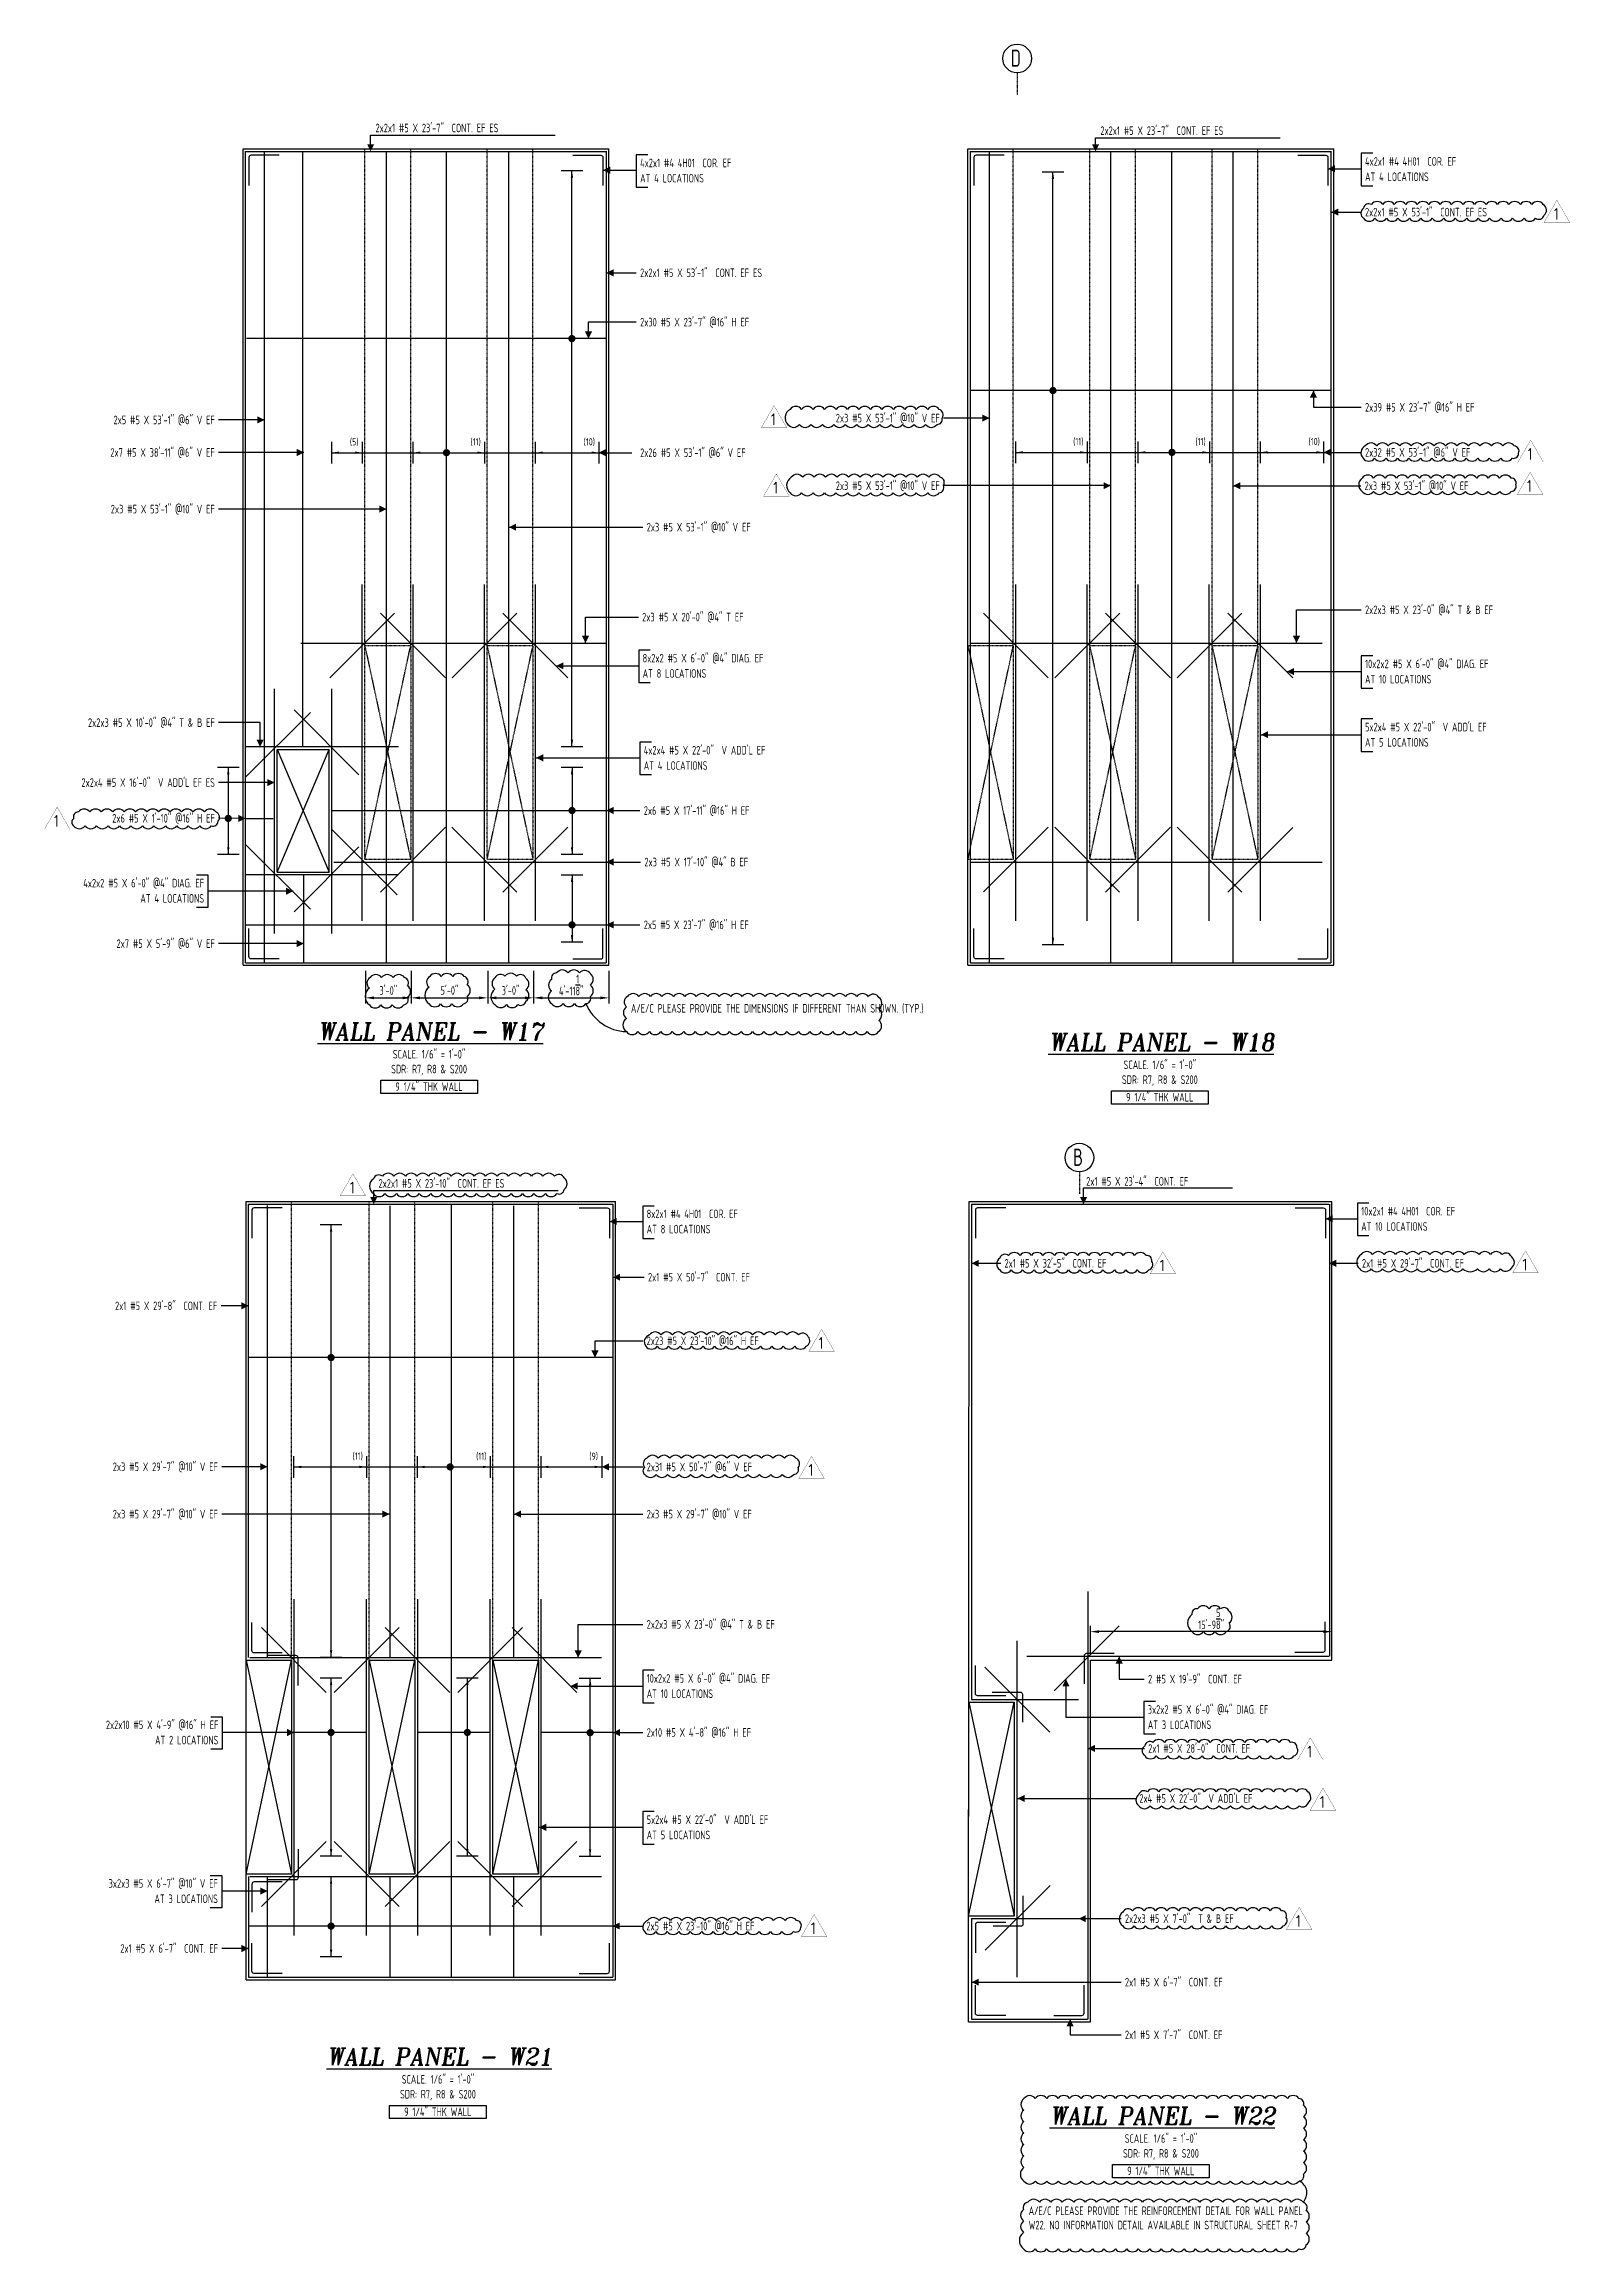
# Model space of a CAD drawing. Header units: inches. Extents: x -3675 to 25720, y -2273 to 5046.
# Drawn here: x 22089 to 23286, y -343 to 1391 of the extents above; entities that cross this region are included whole.
import ezdxf
from ezdxf.enums import TextEntityAlignment as Align

# ---------------------------------------------------------------- set-up
doc = ezdxf.new("R2010")
doc.units = ezdxf.units.IN
doc.header["$LTSCALE"] = 0.025
doc.header["$MEASUREMENT"] = 0
doc.linetypes.add('HIDDEN', pattern=[6, 3, -3])
doc.linetypes.add('PHANTOM', pattern=[2.5, 1.25, -0.25, 0.25, -0.25, 0.25, -0.25])
doc.layers.get('0').update_dxf_attribs({"linetype": 'CONTINUOUS'})
doc.layers.get('Defpoints').update_dxf_attribs({"linetype": 'CONTINUOUS'})
for name, color, linetype in [('0-25', 7, 'CONTINUOUS'), ('0-25TEXT', 7, 'CONTINUOUS'), ('0-35', 3, 'CONTINUOUS'), ('0-35TEXT', 3, 'CONTINUOUS'), ('0-50', 10, 'CONTINUOUS'), ('BAR-LBL', 2, 'CONTINUOUS'), ('DETAIL', 83, 'CONTINUOUS'), ('GRID', 8, 'PHANTOM'), ('hidden', 7, 'HIDDEN'), ('INTERMEDIATERANGELAY', 7, 'CONTINUOUS'), ('RANGELAY', 7, 'CONTINUOUS'), ('REBARS', 4, 'CONTINUOUS'), ('REV_1', 150, 'CONTINUOUS')]:
    doc.layers.add(name, color=color, linetype=linetype)
doc.styles.add('AR', font='ARCHQUIK.shx', dxfattribs={"width": 0.8})
doc.styles.add('ROMANT', font='romant')
doc.dimstyles.new('CADS_DIM_48', dxfattribs={"dimscale": 48, "dimtxt": 0.09375, "dimasz": 0.09375, "dimexe": 0.0625, "dimexo": 0.0625, "dimgap": 0.09375, "dimtad": 0, "dimtih": 1, "dimtoh": 1, "dimzin": 1, "dimdsep": 46, "dimlunit": 4, "dimtxsty": 'AR', "dimblk": 'CLOSED', "dimcen": 0.1875, "dimadec": 0, "dimazin": 0, "dimtfac": 1, "dimtofl": 0, "dimtmove": 0, "dimatfit": 1, "dimldrblk": 'DOTBLANK', "dimfxl": 1, "dimtzin": 0, "dimarcsym": 0})

msp = doc.modelspace()

# ---------------------------------------------------------------- texts
at = {"color": 7, "linetype": 'Continuous', "style": 'ROMANT', "oblique": 9, "width": 0.95}
for s, p in [('%%UWALL PANEL - W17', (22392.2782, 608.82929)), ('%%UWALL PANEL - W18', (22965.97429, 600.50997)), ('%%UWALL PANEL - W21', (22399.23428, -196.00489)), ('%%UWALL PANEL - W22', (22966.857, -242.46487))]:
    msp.add_text(s, height=13.5, dxfattribs=at).set_placement(p, align=Align.CENTER)
at = {"layer": '0-25TEXT', "style": 'AR', "width": 0.8}
for s, p in [(' (5) ', (22338.44698, 1075.68523)), (' (11) ', (22434.44698, 1075.68523)), (' (10) ', (22524.07207, 1075.68523)), (' (11) ', (22907.56671, 1075.9149)), (' (11) ', (23003.56671, 1075.9149)), (' (10) ', (23093.19171, 1075.9149)), (' (11) ', (22341.8267, 279.40004)), (' (11) ', (22438.8267, 279.40004)), (' (9) ', (22526.4517, 279.40004))]:
    msp.add_text(s, height=5.669291, dxfattribs=at).set_placement(p, align=Align.RIGHT)
at = {"layer": '0-35TEXT', "style": 'AR', "width": 0.8}
for s, p in [('AT 4 LOCATIONS', (22556.58913, 1282.13865)), ('AT 4 LOCATIONS', (23125.70885, 1283.29715)), ('AT 8 LOCATIONS', (22558.53562, 893.31548)), ('AT 10 LOCATIONS', (23125.70885, 888.8306)), ('AT 5 LOCATIONS', (23125.70885, 839.22782)), ('AT 4 LOCATIONS', (22559.4389, 821.02852)), ('AT 8 LOCATIONS', (22561.71885, 457.04658)), ('AT 10 LOCATIONS', (23122.72076, 459.12307)), ('AT 10 LOCATIONS', (22561.71885, 92.31574)), ('AT 3 LOCATIONS', (22955.13976, 67.92933)), ('AT 5 LOCATIONS', (22561.71885, -18.56545))]:
    msp.add_text(s, height=6.7498312, dxfattribs=at).set_placement(p)
for s, p in [('AT 4 LOCATIONS', (22214.24115, 716.71379)), ('AT 2 LOCATIONS', (22225.43556, 55.89026)), ('AT 3 LOCATIONS', (22225.06479, -68.67863))]:
    msp.add_text(s, height=6.7498312, dxfattribs=at).set_placement(p, align=Align.RIGHT)
for s, p in [('SDR: R7, R8 & S200', (22390.90632, 582.7142)), ('SCALE. 1/6" = 1\'-0"', (22390.90632, 594.38239)), ('SCALE. 1/6" = 1\'-0"', (22964.60241, 586.06308)), ('9 1/4" THK WALL', (22390.8294, 568.92618)), ('SDR: R7, R8 & S200', (22964.60241, 574.39488)), ('9 1/4" THK WALL', (22964.52549, 560.60686)), ('SCALE. 1/6" = 1\'-0"', (22397.86241, -210.45178)), ('SDR: R7, R8 & S200', (22397.86241, -222.11998)), ('9 1/4" THK WALL', (22397.78549, -235.908)), ('SCALE. 1/6" = 1\'-0"', (22965.48512, -256.91176)), ('SDR: R7, R8 & S200', (22965.48512, -268.57996)), ('9 1/4" THK WALL', (22965.4082, -282.36797))]:
    msp.add_text(s, height=6.7498312, dxfattribs=at).set_placement(p, align=Align.CENTER)
at = {"layer": '0-50', "style": 'AR', "width": 0.8}
for s, p in [('D', (22847.58018, 1373.01943)), ('B', (22896.46288, 510.11516))]:
    msp.add_text(s, height=13.5, dxfattribs=at).set_placement(p)
at = {"layer": 'BAR-LBL', "style": 'AR', "width": 0.8}
for s, p in [('2x2x1 #5 X 23\'-7"  CONT. EF ES', (22348.83575, 1321.55947)), ('2x2x1 #5 X 23\'-7"  CONT. EF ES', (22917.95548, 1319.47671)), ('4x2x1 #4 4H01  COR. EF', (22556.58913, 1294.13739)), ('4x2x1 #4 4H01  COR. EF', (23125.70885, 1295.29589)), ('2x2x1 #5 X 53\'-1"  CONT. EF ES', (23125.70885, 1255.51682)), ('2x2x1 #5 X 53\'-1"  CONT. EF ES', (22556.58913, 1207.85953)), ('2x39 #5 X 23\'-7" @16" H EF', (23125.70885, 1102.26608)), ('2x26 #5 X 53\'-1" @6" V EF', (22556.58922, 1066.64129)), ('2x32 #5 X 53\'-1" @6" V EF', (23125.70885, 1066.87096)), ('2x3 #5 X 53\'-1" @10" V EF', (23125.33386, 1040.64456)), ('2x3 #5 X 53\'-1" @10" V EF', (22561.74984, 1008.17449)), ('2x3 #5 X 20\'-0" @4" T EF', (22558.19096, 937.58125)), ('2x2x3 #5 X 23\'-0" @4" T & B EF', (23125.70885, 943.28516)), ('8x2x2 #5 X 6\'-0" @4" DIAG. EF', (22558.53562, 905.31422)), ('10x2x2 #5 X 6\'-0" @4" DIAG. EF', (23125.70885, 900.82934)), ('5x2x4 #5 X 22\'-0"  V ADD\'L EF', (23125.70885, 851.22656)), ('4x2x4 #5 X 22\'-0"  V ADD\'L EF', (22559.4389, 833.02726)), ('2x6 #5 X 17\'-11" @16" H EF', (22559.4389, 785.69153)), ('2x3 #5 X 17\'-10" @4" B EF', (22559.94659, 745.25487)), ('2x5 #5 X 23\'-7" @16" H EF', (22559.43893, 695.98073)), ('2x1 #5 X 23\'-4"  CONT. EF', (22906.81082, 494.55032)), ('2x2x1 #5 X 23\'-10"  CONT. EF ES', (22351.21547, 492.96185)), ('8x2x1 #4 4H01  COR. EF', (22561.71885, 469.04532)), ('10x2x1 #4 4H01  COR. EF', (23122.72076, 471.12181)), ('2x1 #5 X 32\'-5"  CONT. EF', (22842.64278, 430.214)), ('2x1 #5 X 29\'-7"  CONT. EF', (23123.3082, 430.21552)), ('2x1 #5 X 50\'-7"  CONT. EF', (22562.7848, 419.32795)), ('2x23 #5 X 23\'-10" @16" H EF', (22561.71885, 369.36897)), ('2x31 #5 X 50\'-7" @6" V EF', (22561.71885, 270.35611)), ('2x3 #5 X 29\'-7" @10" V EF', (22561.71885, 233.3098)), ('2x2x3 #5 X 23\'-0" @4" T & B EF', (22561.71885, 146.7703)), ('10x2x2 #5 X 6\'-0" @4" DIAG. EF', (22561.71885, 104.31448)), ('2 #5 X 19\'-9"  CONT. EF', (22955.35488, 103.78604)), ('3x2x2 #5 X 6\'-0" @4" DIAG. EF', (22955.13976, 79.92807)), ('2x10 #5 X 4\'-8" @16" H EF', (22561.71885, 61.88965)), ('2x1 #5 X 28\'-0"  CONT. EF', (22955.46192, 49.31815)), ('2x4 #5 X 22\'-0"  V ADD\'L EF', (22948.54307, 10.09381)), ('5x2x4 #5 X 22\'-0"  V ADD\'L EF', (22561.71885, -6.56671)), ('2x5 #5 X 23\'-10" @16" H EF', (22561.50943, -90.11042)), ('2x2x3 #5 X 7\'-0"  T & B EF', (22937.21812, -84.2796)), ('2x1 #5 X 6\'-7"  CONT. EF', (22937.21812, -134.12854)), ('2x1 #5 X 7\'-7"  CONT. EF', (22937.21812, -175.48411))]:
    msp.add_text(s, height=6.7492913, dxfattribs=at).set_placement(p)
msp.add_text('2x30 #5 X 23\'-7" @16" H EF', height=6.7492913, rotation=0.0000397, dxfattribs=at).set_placement((22556.58912, 1169.12701))
for s, p in [('2x5 #5 X 53\'-1" @6" V EF', (22222.68506, 1092.36029)), ('2x3 #5 X 53\'-1" @10" V EF', (22791.8048, 1093.8005)), ('2x7 #5 X 38\'-11" @6" V EF', (22222.56148, 1066.81661)), ('2x3 #5 X 53\'-1" @10" V EF', (22791.8048, 1040.75349)), ('2x3 #5 X 53\'-1" @10" V EF', (22222.61649, 1022.35623)), ('2x2x3 #5 X 10\'-0" @4" T & B EF', (22222.68506, 854.71754)), ('2x2x4 #5 X 16\'-0"  V ADD\'L EF ES', (22222.68506, 807.67506)), ('2x6 #5 X 1\'-10" @16" H EF', (22222.68506, 779.59486)), ('4x2x2 #5 X 6\'-0" @4" DIAG. EF', (22214.24115, 728.71253)), ('2x7 #5 X 5\'-9" @6" V EF', (22222.68506, 681.22146)), ('2x1 #5 X 29\'-8"  CONT. EF', (22224.58155, 396.82174)), ('2x3 #5 X 29\'-7" @10" V EF', (22225.0648, 270.49395)), ('2x3 #5 X 29\'-7" @10" V EF', (22225.06479, 233.30981)), ('2x2x10 #5 X 4\'-9" @16" H EF', (22225.43556, 67.889)), ('3x2x3 #5 X 6\'-7" @10" V EF', (22225.06479, -56.67989)), ('2x1 #5 X 6\'-7"  CONT. EF', (22225.16198, -107.69251))]:
    msp.add_text(s, height=6.7492913, dxfattribs=at).set_placement(p, align=Align.RIGHT)
at = {"layer": 'DETAIL', "width": 217.0178832, "attachment_point": 1, "style": 'AR'}
for s, insert, char_height in [('A/E/C PLEASE PROVIDE THE DIMENSIONS IF DIFFERENT THAN SH0WN. (TYP.)', (22549.35191, 637.15266), 6.75), ('A/E/C PLEASE PROVIDE THE REINFORCEMENT DETAIL FOR WALL PANEL W22. NO INFORMATION DETAIL AVAILABLE IN STRUCTURAL SHEET R-7', (22861.62788, -306.84866), 6.74983125)]:
    msp.add_mtext(s, dxfattribs=dict(at, insert=insert, char_height=char_height))

# ---------------------------------------------------------------- blocks, each defined once
blk = doc.blocks.new('leadrblk')
blk.add_lwpolyline([(0, 0, 0, 1, 0), (1, 0, 1, 1, 0)], format="xyseb")
blk = doc.blocks.new('*U822', base_point=(22819.6, -83.7))
at = {"layer": 'REBARS', "color": 0}
blk.add_lwpolyline([(22843.6, -83.9), (22821.6, -83.9, 0.414214), (22819.8, -85.7), (22819.8, -107.7)], format="xyb", dxfattribs=at)
blk = doc.blocks.new('*U823', base_point=(22905.3, -157.2))
at = {"layer": 'REBARS', "color": 0}
blk.add_lwpolyline([(22881.3, -156.9), (22903.3, -156.9, 0.414213), (22905.1, -155.2), (22905.1, -133.2)], format="xyb", dxfattribs=at)
blk = doc.blocks.new('*U824', base_point=(22819.6, -157.2))
at = {"layer": 'REBARS', "color": 0}
blk.add_lwpolyline([(22843.6, -156.9), (22821.6, -156.9, -0.414213), (22819.8, -155.2), (22819.8, -133.2)], format="xyb", dxfattribs=at)
blk = doc.blocks.new('*U825', base_point=(22904.8, 127.3))
at = {"layer": 'REBARS', "color": 0}
blk.add_lwpolyline([(22928.8, 127.1), (22906.8, 127.1, 0.414214), (22905.1, 125.3), (22905.1, 103.3)], format="xyb", dxfattribs=at)
blk = doc.blocks.new('*U826', base_point=(22819.6, 93.8))
at = {"layer": 'REBARS', "color": 0}
blk.add_lwpolyline([(22843.6, 94.1), (22821.6, 94.1, -0.414213), (22819.8, 95.8), (22819.8, 117.8)], format="xyb", dxfattribs=at)
blk = doc.blocks.new('*U837', base_point=(23094.7, 128.1))
at = {"layer": 'REBARS', "color": 0}
blk.add_lwpolyline([(23070.7, 128.3), (23092.7, 128.3, 0.414213), (23094.4, 130.1), (23094.4, 152.1)], format="xyb", dxfattribs=at)
blk = doc.blocks.new('*U827', base_point=(22819.6, 477.3))
at = {"layer": 'REBARS', "color": 0}
blk.add_lwpolyline([(22843.6, 477.1), (22821.6, 477.1, 0.414214), (22819.8, 475.3), (22819.8, 453.3)], format="xyb", dxfattribs=at)
blk = doc.blocks.new('*U763', base_point=(22882, 97.8))
at = {"layer": 'REBARS', "color": 0}
blk.add_lwpolyline([(22881.7, 98), (22932.7, 148.9)], dxfattribs=at)
blk = doc.blocks.new('*U769', base_point=(22816.8, -80.6))
at = {"layer": 'REBARS', "color": 0}
blk.add_lwpolyline([(22816.8, -80.9), (22900.8, -80.9)], dxfattribs=at)
blk = doc.blocks.new('*U764', base_point=(22852.3, -126.9))
at = {"layer": 'REBARS', "color": 0}
blk.add_lwpolyline([(22852.6, -126.9), (22852.6, 137.1)], dxfattribs=at)
blk = doc.blocks.new('*U767', base_point=(22817.1, -80.9))
at = {"layer": 'REBARS', "color": 0}
blk.add_lwpolyline([(22816.8, -80.9), (22816.8, -159.9)], dxfattribs=at)
blk = doc.blocks.new('*U761', base_point=(22816.8, -160.2))
at = {"layer": 'REBARS', "color": 0}
blk.add_lwpolyline([(22816.8, -159.9), (22907.8, -159.9)], dxfattribs=at)
blk = doc.blocks.new('*U768', base_point=(22817.1, 480.1))
at = {"layer": 'REBARS', "color": 0}
blk.add_lwpolyline([(22816.8, 480.1), (22816.8, 91.1)], dxfattribs=at)
blk = doc.blocks.new('*U834', base_point=(23094.9, 477.3))
at = {"layer": 'REBARS', "color": 0}
blk.add_lwpolyline([(23070.9, 477.1), (23092.9, 477.1, -0.414214), (23094.7, 475.3), (23094.7, 453.3)], format="xyb", dxfattribs=at)
blk = doc.blocks.new('*U835', base_point=(23097.4, 480.1))
at = {"layer": 'REBARS', "color": 0}
blk.add_lwpolyline([(23097.7, 480.1), (23097.7, 125.1)], dxfattribs=at)
blk = doc.blocks.new('*U833', base_point=(22816.8, 479.8))
at = {"layer": 'REBARS', "color": 0}
blk.add_lwpolyline([(22816.8, 480.1), (23097.2, 480.1)], dxfattribs=at)
blk = doc.blocks.new('*U771', base_point=(22907.8, 176.1))
at = {"layer": 'REBARS', "color": 0}
blk.add_lwpolyline([(22908.1, 176.1), (22908.1, -159.9)], dxfattribs=at)
blk = doc.blocks.new('*U535', base_point=(22851.3, 702.5))
at = {"layer": 'REBARS', "color": 0}
blk.add_lwpolyline([(22851.6, 702.5), (22851.6, 966.5)], dxfattribs=at)
blk = doc.blocks.new('rendmark')
at = {"color": 4}
blk.add_line((0, -3), (0, 3), dxfattribs=at)
blk = doc.blocks.new('rarrow')
at = {"color": 7}
blk.add_solid([(2, -0.33), (2, 0.33), (0, 0)], dxfattribs=at)
blk = doc.blocks.new('*U537', base_point=(22851.6, 1070.2))
at = {"layer": 'INTERMEDIATERANGELAY'}
for p, q in [((22907.6, 1070.2), (22947.6, 1070.2)), ((23003.6, 1070.2), (23043.6, 1070.2))]:
    blk.add_line(p, q, dxfattribs=at)
at = {"layer": 'RANGELAY'}
for p, q in [((22851.6, 1070.2), (22907.6, 1070.2)), ((22947.6, 1070.2), (23003.6, 1070.2)), ((23043.6, 1070.2), (23093.2, 1070.2))]:
    blk.add_line(p, q, dxfattribs=at)
at = {"layer": 'RANGELAY', "xscale": 2.834645669291339, "yscale": 2.834645669291339}
for name, p in [('rendmark', (22851.6, 1070.2)), ('rendmark', (22947.6, 1070.2)), ('rendmark', (23043.6, 1070.2)), ('rarrow', (22851.6, 1070.2)), ('rarrow', (22947.6, 1070.2)), ('rarrow', (23043.6, 1070.2))]:
    blk.add_blockref(name, p, dxfattribs=at)
at = {"layer": 'RANGELAY', "xscale": 2.834645669291339, "yscale": 2.834645669291339, "rotation": 179.999996929531}
for name, p in [('rendmark', (22907.6, 1070.2)), ('rendmark', (23003.6, 1070.2)), ('rendmark', (23093.2, 1070.2)), ('rarrow', (22907.6, 1070.2)), ('rarrow', (23003.6, 1070.2)), ('rarrow', (23093.2, 1070.2))]:
    blk.add_blockref(name, p, dxfattribs=at)
blk = doc.blocks.new('VPM7BF140')
at = {"const_width": 1}
blk.add_lwpolyline([(-0.5, 0, 1), (0.5, 0, 1)], format="xyb", close=True, dxfattribs=at)
blk = doc.blocks.new('*U538', base_point=(22974.5, 669.6))
at = {"layer": 'REBARS', "color": 0}
blk.add_lwpolyline([(22974.1, 669.6), (22974.1, 1306.6)], dxfattribs=at)
blk = doc.blocks.new('*U539', base_point=(22926.4, 669.6))
at = {"layer": 'REBARS', "color": 0}
blk.add_lwpolyline([(22926.1, 669.6), (22926.1, 1306.6)], dxfattribs=at)
blk = doc.blocks.new('*U540', base_point=(23022.5, 669.6))
at = {"layer": 'REBARS', "color": 0}
blk.add_lwpolyline([(23022.2, 669.6), (23022.2, 1306.6)], dxfattribs=at)
blk = doc.blocks.new('*U541', base_point=(22831.1, 669.6))
at = {"layer": 'REBARS', "color": 0}
blk.add_lwpolyline([(22830.8, 669.6), (22830.8, 1306.6)], dxfattribs=at)
blk = doc.blocks.new('*U582', base_point=(22818.3, 1303.9))
at = {"layer": 'REBARS', "color": 0}
blk.add_lwpolyline([(22842.3, 1303.6), (22820.3, 1303.6, 0.414214), (22818.6, 1301.9), (22818.6, 1279.9)], format="xyb", dxfattribs=at)
blk = doc.blocks.new('*U521', base_point=(23043.3, 702.5))
at = {"layer": 'REBARS', "color": 0}
blk.add_lwpolyline([(23043.6, 702.5), (23043.6, 966.5)], dxfattribs=at)
blk = doc.blocks.new('*U522', base_point=(23003.9, 702.5))
at = {"layer": 'REBARS', "color": 0}
blk.add_lwpolyline([(23003.5, 702.5), (23003.5, 966.5)], dxfattribs=at)
blk = doc.blocks.new('*U523', base_point=(22947.3, 702.5))
at = {"layer": 'REBARS', "color": 0}
blk.add_lwpolyline([(22947.6, 702.5), (22947.6, 966.5)], dxfattribs=at)
blk = doc.blocks.new('*U524', base_point=(22907.9, 702.5))
at = {"layer": 'REBARS', "color": 0}
blk.add_lwpolyline([(22907.5, 702.5), (22907.5, 966.5)], dxfattribs=at)
blk = doc.blocks.new('*U143', base_point=(17922.9, -5.2))
at = {"layer": 'REBARS', "color": 0}
blk.add_lwpolyline([(17922.9, -5.5), (18198.9, -5.5)], dxfattribs=at)
blk = doc.blocks.new('*U542', base_point=(22816.3, 669.6))
at = {"layer": 'REBARS', "color": 0}
blk.add_lwpolyline([(22815.9, 669.6), (22815.9, 1306.6)], dxfattribs=at)
blk = doc.blocks.new('*U543', base_point=(23098.9, 669.6))
at = {"layer": 'REBARS', "color": 0}
blk.add_lwpolyline([(23099.2, 669.6), (23099.2, 1306.6)], dxfattribs=at)
blk = doc.blocks.new('*U583', base_point=(23096.8, 1303.9))
at = {"layer": 'REBARS', "color": 0}
blk.add_lwpolyline([(23072.8, 1303.6), (23094.8, 1303.6, -0.414213), (23096.6, 1301.9), (23096.6, 1279.9)], format="xyb", dxfattribs=at)
blk = doc.blocks.new('*U682', base_point=(22815.9, 1306.3))
at = {"layer": 'REBARS', "color": 0}
blk.add_lwpolyline([(22815.9, 1306.6), (23098.9, 1306.6)], dxfattribs=at)
blk = doc.blocks.new('*U584', base_point=(22818.3, 672.4))
at = {"layer": 'REBARS', "color": 0}
blk.add_lwpolyline([(22842.3, 672.6), (22820.3, 672.6, -0.414214), (22818.6, 674.4), (22818.6, 696.4)], format="xyb", dxfattribs=at)
blk = doc.blocks.new('*U585', base_point=(23096.8, 672.4))
at = {"layer": 'REBARS', "color": 0}
blk.add_lwpolyline([(23072.8, 672.6), (23094.8, 672.6, 0.414214), (23096.6, 674.4), (23096.6, 696.4)], format="xyb", dxfattribs=at)
blk = doc.blocks.new('*U683', base_point=(22815.9, 669.9))
at = {"layer": 'REBARS', "color": 0}
blk.add_lwpolyline([(22815.9, 669.6), (23098.9, 669.6)], dxfattribs=at)
blk = doc.blocks.new('*U525', base_point=(22876.8, 776.3))
at = {"layer": 'REBARS', "color": 0}
blk.add_lwpolyline([(22877, 776.1), (22826.1, 725.2)], dxfattribs=at)
blk = doc.blocks.new('*U526', base_point=(22876.8, 892.9))
at = {"layer": 'REBARS', "color": 0}
blk.add_lwpolyline([(22877, 893.2), (22826.1, 944.1)], dxfattribs=at)
blk = doc.blocks.new('*U527', base_point=(22882.3, 776.2))
at = {"layer": 'REBARS', "color": 0}
blk.add_lwpolyline([(22882.1, 776), (22932.9, 725)], dxfattribs=at)
blk = doc.blocks.new('*U528', base_point=(22972.7, 776.1))
at = {"layer": 'REBARS', "color": 0}
blk.add_lwpolyline([(22972.9, 775.9), (22921.9, 725)], dxfattribs=at)
blk = doc.blocks.new('*U529', base_point=(22978.3, 776.1))
at = {"layer": 'REBARS', "color": 0}
blk.add_lwpolyline([(22978.1, 775.9), (23028.9, 724.9)], dxfattribs=at)
blk = doc.blocks.new('*U530', base_point=(23068.7, 776))
at = {"layer": 'REBARS', "color": 0}
blk.add_lwpolyline([(23068.9, 775.8), (23017.9, 724.9)], dxfattribs=at)
blk = doc.blocks.new('*U531', base_point=(22882.4, 892.9))
at = {"layer": 'REBARS', "color": 0}
blk.add_lwpolyline([(22882.2, 893.2), (22933.1, 944.1)], dxfattribs=at)
blk = doc.blocks.new('*U532', base_point=(22972.8, 892.9))
at = {"layer": 'REBARS', "color": 0}
blk.add_lwpolyline([(22973, 893.2), (22922.1, 944.1)], dxfattribs=at)
blk = doc.blocks.new('*U533', base_point=(22978.4, 892.9))
at = {"layer": 'REBARS', "color": 0}
blk.add_lwpolyline([(22978.2, 893.2), (23029.1, 944.1)], dxfattribs=at)
blk = doc.blocks.new('*U534', base_point=(23068.8, 892.9))
at = {"layer": 'REBARS', "color": 0}
blk.add_lwpolyline([(23069, 893.2), (23018.1, 944.1)], dxfattribs=at)
blk = doc.blocks.new('*U630', base_point=(22880.7, 683.6))
at = {"layer": 'RANGELAY'}
blk.add_line((22880.7, 683.6), (22880.7, 1290.6), dxfattribs=at)
at = {"layer": 'RANGELAY', "xscale": 2.834645669291339, "yscale": 2.834645669291339}
for name, p, rotation in [('rendmark', (22880.7, 1290.6), 269.9999968959742), ('rarrow', (22880.7, 1290.6), 269.9999968959742), ('rendmark', (22880.7, 683.6), 89.99999996644307), ('rarrow', (22880.7, 683.6), 89.99999996644307)]:
    blk.add_blockref(name, p, dxfattribs=dict(at, rotation=rotation))
blk = doc.blocks.new('VPM7C0190')
at = {"const_width": 1}
blk.add_lwpolyline([(-0.5, 0, 1), (0.5, 0, 1)], format="xyb", close=True, dxfattribs=at)
blk = doc.blocks.new('*U691', base_point=(23099.2, 1118.5))
at = {"layer": 'REBARS', "color": 0}
blk.add_lwpolyline([(23099.2, 1118.8), (22816.2, 1118.8)], dxfattribs=at)
blk = doc.blocks.new('*U364', base_point=(22262, 669.6))
at = {"layer": 'REBARS', "color": 0}
blk.add_lwpolyline([(22261.7, 669.6), (22261.7, 1306.6)], dxfattribs=at)
blk = doc.blocks.new('*U590', base_point=(22249.2, 1303.9))
at = {"layer": 'REBARS', "color": 0}
blk.add_lwpolyline([(22273.2, 1303.6), (22251.2, 1303.6, 0.414214), (22249.4, 1301.9), (22249.4, 1279.9)], format="xyb", dxfattribs=at)
blk = doc.blocks.new('*U508', base_point=(22378, 702.5))
at = {"layer": 'REBARS', "color": 0}
blk.add_lwpolyline([(22378.4, 702.5), (22378.4, 966.5)], dxfattribs=at)
blk = doc.blocks.new('*U509', base_point=(22338.6, 702.5))
at = {"layer": 'REBARS', "color": 0}
blk.add_lwpolyline([(22338.3, 702.5), (22338.3, 966.5)], dxfattribs=at)
blk = doc.blocks.new('*U317', base_point=(22316.1, 748.9))
at = {"layer": 'REBARS', "color": 0}
blk.add_lwpolyline([(22316.1, 748.6), (22530.1, 748.6)], dxfattribs=at)
blk = doc.blocks.new('*U181', base_point=(22247.1, 669.6))
at = {"layer": 'REBARS', "color": 0}
blk.add_lwpolyline([(22246.8, 669.6), (22246.8, 1306.6)], dxfattribs=at)
blk = doc.blocks.new('*U182', base_point=(22529.8, 669.6))
at = {"layer": 'REBARS', "color": 0}
blk.add_lwpolyline([(22530.1, 669.6), (22530.1, 1306.6)], dxfattribs=at)
blk = doc.blocks.new('*U591', base_point=(22527.7, 1303.9))
at = {"layer": 'REBARS', "color": 0}
blk.add_lwpolyline([(22503.7, 1303.6), (22525.7, 1303.6, -0.414213), (22527.4, 1301.9), (22527.4, 1279.9)], format="xyb", dxfattribs=at)
blk = doc.blocks.new('*U686', base_point=(22246.8, 1306.3))
at = {"layer": 'REBARS', "color": 0}
blk.add_lwpolyline([(22246.8, 1306.6), (22529.8, 1306.6)], dxfattribs=at)
blk = doc.blocks.new('*U592', base_point=(22249.2, 672.4))
at = {"layer": 'REBARS', "color": 0}
blk.add_lwpolyline([(22273.2, 672.6), (22251.2, 672.6, -0.414214), (22249.4, 674.4), (22249.4, 696.4)], format="xyb", dxfattribs=at)
blk = doc.blocks.new('*U593', base_point=(22527.7, 672.4))
at = {"layer": 'REBARS', "color": 0}
blk.add_lwpolyline([(22503.7, 672.6), (22525.7, 672.6, 0.414214), (22527.4, 674.4), (22527.4, 696.4)], format="xyb", dxfattribs=at)
blk = doc.blocks.new('*U687', base_point=(22246.8, 669.9))
at = {"layer": 'REBARS', "color": 0}
blk.add_lwpolyline([(22246.8, 669.6), (22529.8, 669.6)], dxfattribs=at)
blk = doc.blocks.new('*U510', base_point=(22315.2, 774.1))
at = {"layer": 'REBARS', "color": 0}
blk.add_lwpolyline([(22314.9, 773.9), (22365.8, 722.9)], dxfattribs=at)
blk = doc.blocks.new('*U511', base_point=(22403.4, 776.1))
at = {"layer": 'REBARS', "color": 0}
blk.add_lwpolyline([(22403.7, 775.9), (22352.7, 725)], dxfattribs=at)
blk = doc.blocks.new('*U512', base_point=(22313.1, 892.9))
at = {"layer": 'REBARS', "color": 0}
blk.add_lwpolyline([(22312.9, 893.2), (22363.8, 944.1)], dxfattribs=at)
blk = doc.blocks.new('*U513', base_point=(22403.5, 892.9))
at = {"layer": 'REBARS', "color": 0}
blk.add_lwpolyline([(22403.7, 893.2), (22352.8, 944.1)], dxfattribs=at)
blk = doc.blocks.new('*U304', base_point=(22503, 839.1))
at = {"layer": 'RANGELAY'}
blk.add_line((22503, 839.1), (22503, 1291.6), dxfattribs=at)
at = {"layer": 'RANGELAY', "xscale": 2.834645669291339, "yscale": 2.834645669291339}
for name, p, rotation in [('rendmark', (22503, 1291.6), 269.9999968959742), ('rarrow', (22503, 1291.6), 269.9999968959742), ('rendmark', (22503, 839.1), 89.99999996644308), ('rarrow', (22503, 839.1), 89.99999996644308)]:
    blk.add_blockref(name, p, dxfattribs=dict(at, rotation=rotation))
blk = doc.blocks.new('VPM7CD772')
at = {"const_width": 1}
blk.add_lwpolyline([(-0.5, 0, 1), (0.5, 0, 1)], format="xyb", close=True, dxfattribs=at)
blk = doc.blocks.new('*U692', base_point=(22530.4, 1159.3))
at = {"layer": 'REBARS', "color": 0}
blk.add_lwpolyline([(22530.4, 1159.6), (22247.4, 1159.6)], dxfattribs=at)
blk = doc.blocks.new('*U514', base_point=(22474, 702.5))
at = {"layer": 'REBARS', "color": 0}
blk.add_lwpolyline([(22474.4, 702.5), (22474.4, 966.5)], dxfattribs=at)
blk = doc.blocks.new('*U515', base_point=(22434.6, 702.5))
at = {"layer": 'REBARS', "color": 0}
blk.add_lwpolyline([(22434.3, 702.5), (22434.3, 966.5)], dxfattribs=at)
blk = doc.blocks.new('*U516', base_point=(22409.1, 776.2))
at = {"layer": 'REBARS', "color": 0}
blk.add_lwpolyline([(22408.8, 776), (22459.7, 725)], dxfattribs=at)
blk = doc.blocks.new('*U517', base_point=(22499.4, 776.1))
at = {"layer": 'REBARS', "color": 0}
blk.add_lwpolyline([(22499.7, 775.9), (22448.7, 725)], dxfattribs=at)
blk = doc.blocks.new('*U518', base_point=(22409.1, 892.9))
at = {"layer": 'REBARS', "color": 0}
blk.add_lwpolyline([(22408.9, 893.2), (22459.8, 944.1)], dxfattribs=at)
blk = doc.blocks.new('*U519', base_point=(22499.5, 892.9))
at = {"layer": 'REBARS', "color": 0}
blk.add_lwpolyline([(22499.7, 893.2), (22448.8, 944.1)], dxfattribs=at)
blk = doc.blocks.new('*U495', base_point=(22335.4, 816.8))
at = {"layer": 'REBARS', "color": 0}
blk.add_lwpolyline([(22335.7, 817.1), (22284.8, 868)], dxfattribs=at)
blk = doc.blocks.new('*U176', base_point=(22366.8, 839.4))
at = {"layer": 'REBARS', "color": 0}
blk.add_lwpolyline([(22366.8, 839.1), (22246.8, 839.1)], dxfattribs=at)
blk = doc.blocks.new('*U496', base_point=(22269.9, 692.6))
at = {"layer": 'REBARS', "color": 0}
blk.add_lwpolyline([(22269.6, 692.6), (22269.6, 884.6)], dxfattribs=at)
blk = doc.blocks.new('*U502', base_point=(22314.3, 692.6))
at = {"layer": 'REBARS', "color": 0}
blk.add_lwpolyline([(22314.6, 692.6), (22314.6, 884.6)], dxfattribs=at)
blk = doc.blocks.new('*U500', base_point=(22247, 815))
at = {"layer": 'REBARS', "color": 0}
blk.add_lwpolyline([(22246.8, 815.2), (22297.7, 866.1)], dxfattribs=at)
blk = doc.blocks.new('*U177', base_point=(22366.8, 738.3))
at = {"layer": 'REBARS', "color": 0}
blk.add_lwpolyline([(22366.8, 738.6), (22246.8, 738.6)], dxfattribs=at)
blk = doc.blocks.new('*U497', base_point=(22335.4, 760.8))
at = {"layer": 'REBARS', "color": 0}
blk.add_lwpolyline([(22335.7, 760.5), (22284.8, 709.6)], dxfattribs=at)
blk = doc.blocks.new('*U499', base_point=(22247, 762.6))
at = {"layer": 'REBARS', "color": 0}
blk.add_lwpolyline([(22246.8, 762.4), (22297.7, 711.5)], dxfattribs=at)
blk = doc.blocks.new('*U307', base_point=(22233.2, 823.1))
at = {"layer": 'RANGELAY'}
blk.add_line((22233.2, 823.1), (22233.2, 754.6), dxfattribs=at)
at = {"layer": 'RANGELAY', "xscale": 2.834645669291339, "yscale": 2.834645669291339}
for name, p, rotation in [('rendmark', (22233.2, 823.1), 269.9999999999999), ('rarrow', (22233.2, 823.1), 269.9999999999999), ('rendmark', (22233.2, 754.6), 89.999996929531), ('rarrow', (22233.2, 754.6), 89.999996929531)]:
    blk.add_blockref(name, p, dxfattribs=dict(at, rotation=rotation))
blk = doc.blocks.new('VPM7E07B0')
at = {"const_width": 1}
blk.add_lwpolyline([(-0.5, 0, 1), (0.5, 0, 1)], format="xyb", close=True, dxfattribs=at)
blk = doc.blocks.new('*U814', base_point=(22246.6, 782.6))
at = {"layer": 'REBARS', "color": 0}
blk.add_lwpolyline([(22246.6, 782.9), (22268.6, 782.9)], dxfattribs=at)
blk = doc.blocks.new('*U306', base_point=(22503.1, 823.1))
at = {"layer": 'RANGELAY'}
blk.add_line((22503.1, 823.1), (22503.1, 754.6), dxfattribs=at)
at = {"layer": 'RANGELAY', "xscale": 2.834645669291339, "yscale": 2.834645669291339}
for name, p, rotation in [('rendmark', (22503.1, 823.1), 269.9999999999999), ('rarrow', (22503.1, 823.1), 269.9999999999999), ('rendmark', (22503.1, 754.6), 89.999996929531), ('rarrow', (22503.1, 754.6), 89.999996929531)]:
    blk.add_blockref(name, p, dxfattribs=dict(at, rotation=rotation))
blk = doc.blocks.new('VPM7E0D92')
at = {"const_width": 1}
blk.add_lwpolyline([(-0.5, 0, 1), (0.5, 0, 1)], format="xyb", close=True, dxfattribs=at)
blk = doc.blocks.new('*U501', base_point=(22315.1, 788.8))
at = {"layer": 'REBARS', "color": 0}
blk.add_lwpolyline([(22315.1, 789.1), (22530.1, 789.1)], dxfattribs=at)
blk = doc.blocks.new('*U305', base_point=(22503.1, 738.6))
at = {"layer": 'RANGELAY'}
blk.add_line((22503.1, 738.6), (22503.1, 685.6), dxfattribs=at)
at = {"layer": 'RANGELAY', "xscale": 2.834645669291339, "yscale": 2.834645669291339}
for name, p, rotation in [('rendmark', (22503.1, 738.6), 269.9999999999999), ('rarrow', (22503.1, 738.6), 269.9999999999999), ('rendmark', (22503.1, 685.6), 89.999996929531), ('rarrow', (22503.1, 685.6), 89.999996929531)]:
    blk.add_blockref(name, p, dxfattribs=dict(at, rotation=rotation))
blk = doc.blocks.new('VPM7E17F2')
at = {"const_width": 1}
blk.add_lwpolyline([(-0.5, 0, 1), (0.5, 0, 1)], format="xyb", close=True, dxfattribs=at)
blk = doc.blocks.new('*U708', base_point=(22247.1, 699))
at = {"layer": 'REBARS', "color": 0}
blk.add_lwpolyline([(22247.1, 699.4), (22530.1, 699.4)], dxfattribs=at)
blk = doc.blocks.new('*U228', base_point=(22357.8, 669.6))
at = {"layer": 'REBARS', "color": 0}
blk.add_lwpolyline([(22357.5, 669.6), (22357.5, 1306.6)], dxfattribs=at)
blk = doc.blocks.new('*U227', base_point=(22453.9, 669.6))
at = {"layer": 'REBARS', "color": 0}
blk.add_lwpolyline([(22453.5, 669.6), (22453.5, 1306.6)], dxfattribs=at)
blk = doc.blocks.new('*U498', base_point=(22292.1, 839.6))
at = {"layer": 'REBARS', "color": 0}
blk.add_lwpolyline([(22291.8, 839.6), (22291.8, 1306.6)], dxfattribs=at)
blk = doc.blocks.new('*U365', base_point=(22292.9, 669.6))
at = {"layer": 'REBARS', "color": 0}
blk.add_lwpolyline([(22292.6, 669.6), (22292.6, 738.6)], dxfattribs=at)
blk = doc.blocks.new('*U733', base_point=(22284.5, -94))
at = {"layer": 'REBARS', "color": 0}
blk.add_lwpolyline([(22284.9, -94), (22284.9, 170)], dxfattribs=at)
blk = doc.blocks.new('*U759', base_point=(22284.8, 273.7))
at = {"layer": 'INTERMEDIATERANGELAY'}
for p, q in [((22341.8, 273.7), (22381.8, 273.7)), ((22438.8, 273.7), (22478.8, 273.7))]:
    blk.add_line(p, q, dxfattribs=at)
at = {"layer": 'RANGELAY'}
for p, q in [((22284.8, 273.7), (22341.8, 273.7)), ((22381.8, 273.7), (22438.8, 273.7)), ((22478.8, 273.7), (22526.5, 273.7))]:
    blk.add_line(p, q, dxfattribs=at)
at = {"layer": 'RANGELAY', "xscale": 2.834645669291339, "yscale": 2.834645669291339}
for name, p in [('rendmark', (22284.8, 273.7)), ('rendmark', (22381.8, 273.7)), ('rendmark', (22478.8, 273.7)), ('rarrow', (22284.8, 273.7)), ('rarrow', (22381.8, 273.7)), ('rarrow', (22478.8, 273.7))]:
    blk.add_blockref(name, p, dxfattribs=at)
at = {"layer": 'RANGELAY', "xscale": 2.834645669291339, "yscale": 2.834645669291339, "rotation": 179.999996929531}
for name, p in [('rendmark', (22341.8, 273.7)), ('rendmark', (22438.8, 273.7)), ('rendmark', (22526.5, 273.7)), ('rarrow', (22341.8, 273.7)), ('rarrow', (22438.8, 273.7)), ('rarrow', (22526.5, 273.7))]:
    blk.add_blockref(name, p, dxfattribs=at)
blk = doc.blocks.new('VPM814180')
at = {"const_width": 1}
blk.add_lwpolyline([(-0.5, 0, 1), (0.5, 0, 1)], format="xyb", close=True, dxfattribs=at)
blk = doc.blocks.new('*U760', base_point=(22408.7, -126.9))
at = {"layer": 'REBARS', "color": 0}
blk.add_lwpolyline([(22408.4, -126.9), (22408.4, 480.1)], dxfattribs=at)
blk = doc.blocks.new('*U832', base_point=(22360.7, 123.8))
at = {"layer": 'REBARS', "color": 0}
blk.add_lwpolyline([(22360.4, 123.8), (22360.4, 478.8)], dxfattribs=at)
blk = doc.blocks.new('*U830', base_point=(22457.7, 123.8))
at = {"layer": 'REBARS', "color": 0}
blk.add_lwpolyline([(22457.4, 123.8), (22457.4, 478.8)], dxfattribs=at)
blk = doc.blocks.new('*U831', base_point=(22264.4, 124.1))
at = {"layer": 'REBARS', "color": 0}
blk.add_lwpolyline([(22264.1, 124.1), (22264.1, 479.1)], dxfattribs=at)
blk = doc.blocks.new('*U598', base_point=(22251.6, 477.3))
at = {"layer": 'REBARS', "color": 0}
blk.add_lwpolyline([(22275.6, 477.1), (22253.6, 477.1, 0.414214), (22251.8, 475.3), (22251.8, 453.3)], format="xyb", dxfattribs=at)
blk = doc.blocks.new('*U743', base_point=(22478.5, -94))
at = {"layer": 'REBARS', "color": 0}
blk.add_lwpolyline([(22478.9, -94), (22478.9, 170)], dxfattribs=at)
blk = doc.blocks.new('*U744', base_point=(22439.1, -94))
at = {"layer": 'REBARS', "color": 0}
blk.add_lwpolyline([(22438.8, -94), (22438.8, 170)], dxfattribs=at)
blk = doc.blocks.new('*U752', base_point=(22381.5, -94))
at = {"layer": 'REBARS', "color": 0}
blk.add_lwpolyline([(22381.9, -94), (22381.9, 170)], dxfattribs=at)
blk = doc.blocks.new('*U753', base_point=(22342.1, -94))
at = {"layer": 'REBARS', "color": 0}
blk.add_lwpolyline([(22341.8, -94), (22341.8, 170)], dxfattribs=at)
blk = doc.blocks.new('*U314', base_point=(22532.1, -126.9))
at = {"layer": 'REBARS', "color": 0}
blk.add_lwpolyline([(22532.5, -126.9), (22532.5, 480.1)], dxfattribs=at)
blk = doc.blocks.new('*U599', base_point=(22530.1, 477.3))
at = {"layer": 'REBARS', "color": 0}
blk.add_lwpolyline([(22506.1, 477.1), (22528.1, 477.1, -0.414213), (22529.8, 475.3), (22529.8, 453.3)], format="xyb", dxfattribs=at)
blk = doc.blocks.new('*U738', base_point=(22249.2, 479.8))
at = {"layer": 'REBARS', "color": 0}
blk.add_lwpolyline([(22249.2, 480.1), (22535.2, 480.1)], dxfattribs=at)
blk = doc.blocks.new('*U600', base_point=(22251.6, -124.2))
at = {"layer": 'REBARS', "color": 0}
blk.add_lwpolyline([(22275.6, -123.9), (22253.6, -123.9, -0.414214), (22251.8, -122.2), (22251.8, -100.2)], format="xyb", dxfattribs=at)
blk = doc.blocks.new('*U601', base_point=(22530.1, -124.2))
at = {"layer": 'REBARS', "color": 0}
blk.add_lwpolyline([(22506.1, -123.9), (22528.1, -123.9, 0.414214), (22529.8, -122.2), (22529.8, -100.2)], format="xyb", dxfattribs=at)
blk = doc.blocks.new('*U739', base_point=(22249.2, -126.6))
at = {"layer": 'REBARS', "color": 0}
blk.add_lwpolyline([(22249.2, -126.9), (22535.2, -126.9)], dxfattribs=at)
blk = doc.blocks.new('*U745', base_point=(22250.2, 123.8))
at = {"layer": 'REBARS', "color": 0}
blk.add_lwpolyline([(22250.2, 124.1), (22526.2, 124.1)], dxfattribs=at)
blk = doc.blocks.new('*U734', base_point=(22310, 96.4))
at = {"layer": 'REBARS', "color": 0}
blk.add_lwpolyline([(22310.2, 96.6), (22259.3, 147.6)], dxfattribs=at)
blk = doc.blocks.new('*U754', base_point=(22316.6, 96.4))
at = {"layer": 'REBARS', "color": 0}
blk.add_lwpolyline([(22316.4, 96.6), (22367.3, 147.6)], dxfattribs=at)
blk = doc.blocks.new('*U755', base_point=(22407, 96.4))
at = {"layer": 'REBARS', "color": 0}
blk.add_lwpolyline([(22407.2, 96.6), (22356.3, 147.6)], dxfattribs=at)
blk = doc.blocks.new('*U746', base_point=(22413.6, 96.4))
at = {"layer": 'REBARS', "color": 0}
blk.add_lwpolyline([(22413.4, 96.6), (22464.3, 147.6)], dxfattribs=at)
blk = doc.blocks.new('*U747', base_point=(22506.8, 96.4))
at = {"layer": 'REBARS', "color": 0}
blk.add_lwpolyline([(22507, 96.6), (22456.1, 147.6)], dxfattribs=at)
blk = doc.blocks.new('*U321', base_point=(22313.9, 124.1))
at = {"layer": 'RANGELAY'}
blk.add_line((22313.9, 124.1), (22313.9, 464.1), dxfattribs=at)
at = {"layer": 'RANGELAY', "xscale": 2.834645669291339, "yscale": 2.834645669291339}
for name, p, rotation in [('rendmark', (22313.9, 464.1), 269.9999968959739), ('rarrow', (22313.9, 464.1), 269.9999968959739), ('rendmark', (22313.9, 124.1), 89.99999996644286), ('rarrow', (22313.9, 124.1), 89.99999996644286)]:
    blk.add_blockref(name, p, dxfattribs=dict(at, rotation=rotation))
blk = doc.blocks.new('VPM814391')
at = {"const_width": 1}
blk.add_lwpolyline([(-0.5, 0, 1), (0.5, 0, 1)], format="xyb", close=True, dxfattribs=at)
blk = doc.blocks.new('*U742', base_point=(22535.1, 359.3))
at = {"layer": 'REBARS', "color": 0}
blk.add_lwpolyline([(22535.1, 359.6), (22249.1, 359.6)], dxfattribs=at)
blk = doc.blocks.new('*U748', base_point=(22250.2, -47.6))
at = {"layer": 'REBARS', "color": 0}
blk.add_lwpolyline([(22250.2, -47.9), (22526.2, -47.9)], dxfattribs=at)
blk = doc.blocks.new('*U735', base_point=(22310, -20.2))
at = {"layer": 'REBARS', "color": 0}
blk.add_lwpolyline([(22310.2, -20.4), (22259.3, -71.4)], dxfattribs=at)
blk = doc.blocks.new('*U756', base_point=(22316.6, -20.2))
at = {"layer": 'REBARS', "color": 0}
blk.add_lwpolyline([(22316.4, -20.4), (22367.3, -71.4)], dxfattribs=at)
blk = doc.blocks.new('*U757', base_point=(22407, -20.2))
at = {"layer": 'REBARS', "color": 0}
blk.add_lwpolyline([(22407.2, -20.4), (22356.3, -71.4)], dxfattribs=at)
blk = doc.blocks.new('*U749', base_point=(22413.6, -20.2))
at = {"layer": 'REBARS', "color": 0}
blk.add_lwpolyline([(22413.4, -20.4), (22464.3, -71.4)], dxfattribs=at)
blk = doc.blocks.new('*U750', base_point=(22506.8, -20.2))
at = {"layer": 'REBARS', "color": 0}
blk.add_lwpolyline([(22507, -20.4), (22456.1, -71.4)], dxfattribs=at)
blk = doc.blocks.new('*U741', base_point=(22264.4, -126.8))
at = {"layer": 'REBARS', "color": 0}
blk.add_lwpolyline([(22264.1, -126.8), (22264.1, -47.8)], dxfattribs=at)
blk = doc.blocks.new('*U322', base_point=(22313.9, -110.9))
at = {"layer": 'RANGELAY'}
blk.add_line((22313.9, -110.9), (22313.9, -47.9), dxfattribs=at)
at = {"layer": 'RANGELAY', "xscale": 2.834645669291339, "yscale": 2.834645669291339}
for name, p, rotation in [('rendmark', (22313.9, -47.9), 269.9999968959753), ('rarrow', (22313.9, -47.9), 269.9999968959753), ('rendmark', (22313.9, -110.9), 89.99999996644432), ('rarrow', (22313.9, -110.9), 89.99999996644432)]:
    blk.add_blockref(name, p, dxfattribs=dict(at, rotation=rotation))
blk = doc.blocks.new('VPM8178F2')
at = {"const_width": 1}
blk.add_lwpolyline([(-0.5, 0, 1), (0.5, 0, 1)], format="xyb", close=True, dxfattribs=at)
blk = doc.blocks.new('*U740', base_point=(22535.1, -87))
at = {"layer": 'REBARS', "color": 0}
blk.add_lwpolyline([(22535.1, -86.7), (22249.1, -86.7)], dxfattribs=at)
blk = doc.blocks.new('*U319', base_point=(22313.9, -31.9))
at = {"layer": 'RANGELAY'}
blk.add_line((22313.9, -31.9), (22313.9, 108.1), dxfattribs=at)
at = {"layer": 'RANGELAY', "xscale": 2.834645669291339, "yscale": 2.834645669291339}
for name, p, rotation in [('rendmark', (22313.9, 108.1), 269.9999968959736), ('rarrow', (22313.9, 108.1), 269.9999968959736), ('rendmark', (22313.9, -31.9), 89.99999996644254), ('rarrow', (22313.9, -31.9), 89.99999996644254)]:
    blk.add_blockref(name, p, dxfattribs=dict(at, rotation=rotation))
blk = doc.blocks.new('VPM8181B0')
at = {"const_width": 1}
blk.add_lwpolyline([(-0.5, 0, 1), (0.5, 0, 1)], format="xyb", close=True, dxfattribs=at)
blk = doc.blocks.new('*U815', base_point=(22341.8, 65))
at = {"layer": 'REBARS', "color": 0}
blk.add_lwpolyline([(22341.8, 65.3), (22284.8, 65.3)], dxfattribs=at)
blk = doc.blocks.new('*U320', base_point=(22420.9, -31.9))
at = {"layer": 'RANGELAY'}
blk.add_line((22420.9, -31.9), (22420.9, 108.1), dxfattribs=at)
at = {"layer": 'RANGELAY', "xscale": 2.834645669291339, "yscale": 2.834645669291339}
for name, p, rotation in [('rendmark', (22420.9, 108.1), 269.9999968959736), ('rarrow', (22420.9, 108.1), 269.9999968959736), ('rendmark', (22420.9, -31.9), 89.99999996644254), ('rarrow', (22420.9, -31.9), 89.99999996644254)]:
    blk.add_blockref(name, p, dxfattribs=dict(at, rotation=rotation))
blk = doc.blocks.new('VPM855EF0')
at = {"const_width": 1}
blk.add_lwpolyline([(-0.5, 0, 1), (0.5, 0, 1)], format="xyb", close=True, dxfattribs=at)
blk = doc.blocks.new('*U816', base_point=(22438.8, 65))
at = {"layer": 'REBARS', "color": 0}
blk.add_lwpolyline([(22438.8, 65.3), (22381.8, 65.3)], dxfattribs=at)
blk = doc.blocks.new('*U758', base_point=(22360.7, -126.6))
at = {"layer": 'REBARS', "color": 0}
blk.add_lwpolyline([(22360.4, -126.6), (22360.4, -47.6)], dxfattribs=at)
blk = doc.blocks.new('*U751', base_point=(22457.7, -126.6))
at = {"layer": 'REBARS', "color": 0}
blk.add_lwpolyline([(22457.4, -126.6), (22457.4, -47.6)], dxfattribs=at)
blk = doc.blocks.new('*U318', base_point=(22290.1, 920.3))
at = {"layer": 'REBARS', "color": 0}
blk.add_lwpolyline([(22290.1, 920.6), (22530.1, 920.6)], dxfattribs=at)
blk = doc.blocks.new('*U806', base_point=(22314.6, 1070))
at = {"layer": 'INTERMEDIATERANGELAY'}
for p, q in [((22338.4, 1070), (22378.4, 1070)), ((22434.4, 1070), (22474.4, 1070))]:
    blk.add_line(p, q, dxfattribs=at)
at = {"layer": 'RANGELAY'}
for p, q in [((22314.6, 1070), (22338.4, 1070)), ((22378.4, 1070), (22434.4, 1070)), ((22474.4, 1070), (22524.1, 1070))]:
    blk.add_line(p, q, dxfattribs=at)
at = {"layer": 'RANGELAY', "xscale": 2.834645669291339, "yscale": 2.834645669291339}
for name, p in [('rendmark', (22314.6, 1070)), ('rendmark', (22378.4, 1070)), ('rendmark', (22474.4, 1070)), ('rarrow', (22314.6, 1070)), ('rarrow', (22378.4, 1070)), ('rarrow', (22474.4, 1070))]:
    blk.add_blockref(name, p, dxfattribs=at)
at = {"layer": 'RANGELAY', "xscale": 2.834645669291339, "yscale": 2.834645669291339, "rotation": 179.999996929531}
for name, p in [('rendmark', (22338.4, 1070)), ('rendmark', (22434.4, 1070)), ('rendmark', (22524.1, 1070)), ('rarrow', (22338.4, 1070)), ('rarrow', (22434.4, 1070)), ('rarrow', (22524.1, 1070))]:
    blk.add_blockref(name, p, dxfattribs=at)
blk = doc.blocks.new('VPM8627C')
at = {"const_width": 1}
blk.add_lwpolyline([(-0.5, 0, 1), (0.5, 0, 1)], format="xyb", close=True, dxfattribs=at)
blk = doc.blocks.new('*U807', base_point=(22404.8, 669.4))
at = {"layer": 'REBARS', "color": 0}
blk.add_lwpolyline([(22404.5, 669.4), (22404.5, 1306.4)], dxfattribs=at)
blk = doc.blocks.new('*U315', base_point=(22249.5, 124.1))
at = {"layer": 'REBARS', "color": 0}
blk.add_lwpolyline([(22249.2, 124.1), (22249.2, 480.1)], dxfattribs=at)
blk = doc.blocks.new('*U316', base_point=(22248.9, -47.9))
at = {"layer": 'REBARS', "color": 0}
blk.add_lwpolyline([(22249.2, -47.9), (22249.2, -126.9)], dxfattribs=at)
blk = doc.blocks.new('*U766', base_point=(22877.8, 65.4))
at = {"layer": 'REBARS', "color": 0}
blk.add_lwpolyline([(22878.1, 65.6), (22827.1, 116.6)], dxfattribs=at)
blk = doc.blocks.new('*U765', base_point=(22878.1, -54.6))
at = {"layer": 'REBARS', "color": 0}
blk.add_lwpolyline([(22878.4, -54.8), (22827.4, -105.7)], dxfattribs=at)
blk = doc.blocks.new('*U836', base_point=(22860.1, 125.4))
at = {"layer": 'REBARS', "color": 0}
blk.add_lwpolyline([(22860.1, 125.1), (23097.5, 125.1)], dxfattribs=at)
blk = doc.blocks.new('*U828', base_point=(22857, 97.3))
at = {"layer": 'REBARS', "color": 0}
blk.add_lwpolyline([(22833, 97), (22855, 97, -0.414214), (22856.7, 95.3), (22856.7, 73.3)], format="xyb", dxfattribs=at)
blk = doc.blocks.new('*U829', base_point=(22857.6, -87))
at = {"layer": 'REBARS', "color": 0}
blk.add_lwpolyline([(22833.6, -86.7), (22855.6, -86.7, 0.414213), (22857.4, -85), (22857.4, -63)], format="xyb", dxfattribs=at)
blk = doc.blocks.new('*U602', base_point=(22251.6, 127.5))
at = {"layer": 'REBARS', "color": 0}
blk.add_lwpolyline([(22275.6, 127.7), (22253.6, 127.7, -0.414214), (22251.8, 129.5), (22251.8, 151.5)], format="xyb", dxfattribs=at)
blk = doc.blocks.new('*U736', base_point=(22288.1, 126.1))
at = {"layer": 'REBARS', "color": 0}
blk.add_lwpolyline([(22264.1, 125.9), (22286.1, 125.9, -0.414213), (22287.8, 124.1), (22287.8, 102.1)], format="xyb", dxfattribs=at)
blk = doc.blocks.new('*U603', base_point=(22251.6, -51.9))
at = {"layer": 'REBARS', "color": 0}
blk.add_lwpolyline([(22275.6, -52.1), (22253.6, -52.1, 0.414214), (22251.8, -53.9), (22251.8, -75.9)], format="xyb", dxfattribs=at)
blk = doc.blocks.new('*U737', base_point=(22288.7, -50.4))
at = {"layer": 'REBARS', "color": 0}
blk.add_lwpolyline([(22264.7, -50.2), (22286.7, -50.2, 0.414214), (22288.4, -48.4), (22288.4, -26.4)], format="xyb", dxfattribs=at)
blk = doc.blocks.new('*D352')
at = {"layer": 'Defpoints', "color": 0, "transparency": 16777216}
for p in [(22340.9, 667.6), (22376.9, 667.6), (22376.9, 642)]:
    blk.add_point(p, dxfattribs=at)
at = {"layer": 'DETAIL', "color": 0, "lineweight": -2, "transparency": 16777216}
for p, q in [((22340.9, 663.1), (22340.9, 637.5)), ((22376.9, 663.1), (22376.9, 637.5)), ((22347.6, 642), (22370.2, 642))]:
    blk.add_line(p, q, dxfattribs=at)
at = {"layer": 'DETAIL', "color": 0, "transparency": 16777216}
for points in [[(22347.6, 643.1), (22347.6, 640.9), (22340.9, 642)], [(22370.2, 643.1), (22370.2, 640.9), (22376.9, 642)]]:
    blk.add_solid(points, dxfattribs=at)
at = {"layer": 'DETAIL', "color": 0, "transparency": 16777216, "insert": (22358.9, 647.8), "char_height": 6.75, "attachment_point": 5, "style": 'AR'}
blk.add_mtext('3\'-0"', dxfattribs=at)
blk = doc.blocks.new('_DotBlank')
at = {"layer": '0-35', "color": 0, "lineweight": -2}
blk.add_line((-0.5, 0), (-1, 0), dxfattribs=at)
blk.add_circle((0, 0), 0.5, dxfattribs=at)
blk = doc.blocks.new('*D353')
at = {"layer": 'Defpoints', "color": 0, "transparency": 16777216}
for p in [(22376.9, 667.6), (22436.9, 667.6), (22436.9, 642)]:
    blk.add_point(p, dxfattribs=at)
at = {"layer": 'DETAIL', "color": 0, "lineweight": -2, "transparency": 16777216}
for p, q in [((22376.9, 663.1), (22376.9, 637.5)), ((22436.9, 663.1), (22436.9, 637.5)), ((22383.7, 642), (22430.2, 642))]:
    blk.add_line(p, q, dxfattribs=at)
at = {"layer": 'DETAIL', "color": 0, "transparency": 16777216}
for points in [[(22383.7, 643.1), (22383.7, 640.9), (22376.9, 642)], [(22430.2, 643.1), (22430.2, 640.9), (22436.9, 642)]]:
    blk.add_solid(points, dxfattribs=at)
at = {"layer": 'DETAIL', "color": 0, "transparency": 16777216, "insert": (22406.9, 647.8), "char_height": 6.75, "attachment_point": 5, "style": 'AR'}
blk.add_mtext('5\'-0"', dxfattribs=at)
blk = doc.blocks.new('*D354')
at = {"layer": 'Defpoints', "color": 0, "transparency": 16777216}
for p in [(22436.9, 667.6), (22472.9, 667.6), (22472.9, 642)]:
    blk.add_point(p, dxfattribs=at)
at = {"layer": 'DETAIL', "color": 0, "lineweight": -2, "transparency": 16777216}
for p, q in [((22436.9, 663.1), (22436.9, 637.5)), ((22472.9, 663.1), (22472.9, 637.5)), ((22443.7, 642), (22466.2, 642))]:
    blk.add_line(p, q, dxfattribs=at)
at = {"layer": 'DETAIL', "color": 0, "transparency": 16777216}
for points in [[(22443.7, 643.1), (22443.7, 640.9), (22436.9, 642)], [(22466.2, 643.1), (22466.2, 640.9), (22472.9, 642)]]:
    blk.add_solid(points, dxfattribs=at)
at = {"layer": 'DETAIL', "color": 0, "transparency": 16777216, "insert": (22454.9, 647.8), "char_height": 6.75, "attachment_point": 5, "style": 'AR'}
blk.add_mtext('3\'-0"', dxfattribs=at)
blk = doc.blocks.new('*D355')
at = {"layer": 'Defpoints', "color": 0, "transparency": 16777216}
for p in [(22472.9, 667.6), (22532.1, 667.6), (22532.1, 642)]:
    blk.add_point(p, dxfattribs=at)
at = {"layer": 'DETAIL', "color": 0, "lineweight": -2, "transparency": 16777216}
for p, q in [((22472.9, 663.1), (22472.9, 637.5)), ((22532.1, 663.1), (22532.1, 637.5)), ((22479.7, 642), (22525.3, 642))]:
    blk.add_line(p, q, dxfattribs=at)
at = {"layer": 'DETAIL', "color": 0, "transparency": 16777216}
for points in [[(22479.7, 643.1), (22479.7, 640.9), (22472.9, 642)], [(22525.3, 643.1), (22525.3, 640.9), (22532.1, 642)]]:
    blk.add_solid(points, dxfattribs=at)
at = {"layer": 'DETAIL', "color": 0, "transparency": 16777216, "insert": (22502.5, 652.1), "char_height": 6.75, "attachment_point": 5, "style": 'AR'}
blk.add_mtext('4\'-11{\\H1.000000x;\\S1/8;}"', dxfattribs=at)
blk = doc.blocks.new('Rev_Tri (48)')
at = {"const_width": 0.128}
blk.add_lwpolyline([(6.7, 11.6), (13.4, 0), (0, 0)], close=True, dxfattribs=at)
at = {"color": 1, "style": 'ROMANT'}
blk.add_attdef('R', (3.9, 1.5, 0), '', height=5.75, dxfattribs=at)
blk = doc.blocks.new('*U770', base_point=(22816.8, 90.8))
at = {"layer": 'REBARS', "color": 0}
blk.add_lwpolyline([(22816.8, 91.1), (22900.8, 91.1)], dxfattribs=at)
blk = doc.blocks.new('*U817', base_point=(22420.9, -31.9))
at = {"layer": 'RANGELAY'}
blk.add_line((22420.9, -31.9), (22420.9, 108.1), dxfattribs=at)
at = {"layer": 'RANGELAY', "xscale": 2.834645669291339, "yscale": 2.834645669291339, "zscale": 2.834645669291339}
for name, p, rotation in [('rendmark', (22420.9, 108.1), 269.9999968959736), ('rarrow', (22420.9, 108.1), 269.9999968959736), ('rendmark', (22420.9, -31.9), 89.99999996644254), ('rarrow', (22420.9, -31.9), 89.99999996644254)]:
    blk.add_blockref(name, p, dxfattribs=dict(at, rotation=rotation))
blk = doc.blocks.new('VPM9165C0')
at = {"const_width": 1}
blk.add_lwpolyline([(-0.5, 0, 1), (0.5, 0, 1)], format="xyb", close=True, dxfattribs=at)
blk = doc.blocks.new('*U821', base_point=(22535.2, 64.8))
at = {"layer": 'REBARS', "color": 0}
blk.add_lwpolyline([(22535.2, 65.1), (22479.2, 65.1)], dxfattribs=at)
blk = doc.blocks.new('*D838')
at = {"layer": 'Defpoints', "color": 0, "transparency": 16777216}
for p in [(22910.1, 144.4), (22910.1, 122.1), (23099.7, 122.1)]:
    blk.add_point(p, dxfattribs=at)
at = {"layer": 'DETAIL', "color": 0, "lineweight": -2, "transparency": 16777216}
for p, q in [((22910.1, 126.6), (22910.1, 148.9)), ((23092.9, 144.4), (22916.8, 144.4)), ((23099.7, 126.6), (23099.7, 148.9))]:
    blk.add_line(p, q, dxfattribs=at)
at = {"layer": 'DETAIL', "color": 0, "transparency": 16777216}
for points in [[(22916.8, 145.5), (22916.8, 143.3), (22910.1, 144.4)], [(23092.9, 145.5), (23092.9, 143.3), (23099.7, 144.4)]]:
    blk.add_solid(points, dxfattribs=at)
at = {"layer": 'DETAIL', "color": 0, "transparency": 16777216, "insert": (23004.9, 154.5), "char_height": 6.75, "attachment_point": 5, "style": 'AR'}
blk.add_mtext('15\'-9{\\H1.000000x;\\S5/8;}"', dxfattribs=at)

# ---------------------------------------------------------------- dimensions: what is measured, and where the dimension line sits
at = {"layer": 'DETAIL'}
dim = msp.add_linear_dim(base=(22376.94698, 642.01337), p1=(22340.8713, 667.60993), p2=(22376.94698, 667.60993), text='3\'-0"', dimstyle='CADS_DIM_48', override={"dimscale": 72, "dimgap": 0.03125, "dimtad": 1, "dimtih": 0, "dimtoh": 0, "dimdec": 3, "dimtdec": 3, "dimtmove": 1}, dxfattribs=at)
dim.commit()
dim.dimension.update_dxf_attribs({"geometry": '*D352', "text_midpoint": (22358.90914, 647.75475)})
for base, p1, p2, override, picture, middle in [((22436.94698, 642.01337), (22376.94698, 667.60993), (22436.94698, 667.60993), {"dimscale": 72, "dimgap": 0.03125, "dimtad": 1, "dimtih": 0, "dimtoh": 0, "dimdec": 3, "dimtdec": 3, "dimtmove": 1}, '*D353', (22406.94698, 647.75475)), ((22472.94698, 642.01337), (22436.94698, 667.60993), (22472.94698, 667.60993), {"dimscale": 72, "dimgap": 0.03125, "dimtad": 1, "dimtih": 0, "dimtoh": 0, "dimdec": 3, "dimtdec": 3, "dimtmove": 1}, '*D354', (22454.94698, 647.75475)), ((22532.07198, 642.01337), (22472.94698, 667.60993), (22532.07198, 667.60993), {"dimscale": 72, "dimgap": 0.03125, "dimtad": 1, "dimtih": 0, "dimtoh": 0, "dimdec": 3, "dimtdec": 3, "dimtmove": 1}, '*D355', (22502.50948, 652.13837)), ((22910.07442, 144.4131), (23099.69947, 122.09658), (22910.07442, 122.09507), {"dimscale": 72, "dimgap": 0.03125, "dimtad": 1, "dimtih": 0, "dimtoh": 0, "dimdec": 3, "dimtdec": 3}, '*D838', (23004.88694, 154.5381))]:
    dim = msp.add_linear_dim(base=base, p1=p1, p2=p2, dimstyle='CADS_DIM_48', override=override, dxfattribs=at)
    dim.commit()
    dim.dimension.update_dxf_attribs({"geometry": picture, "text_midpoint": middle})

# ---------------------------------------------------------------- linework, layer by layer
at = {"layer": '0-25TEXT'}
for points in [[(22345.00827, 1310.69269), (22345.00827, 1319.37012), (22489.86714, 1319.37012)], [(22914.12799, 1308.60993), (22914.12799, 1317.28736), (23058.98687, 1317.28736)], [(22562.5885, 1303.88636), (22553.58944, 1303.88636), (22553.58944, 1278.38904), (22562.5885, 1278.38904)], [(22562.5885, 1303.88636), (22553.58944, 1303.88636), (22553.58944, 1278.38904), (22562.5885, 1278.38904)], [(23131.70822, 1305.04486), (23122.70917, 1305.04486), (23122.70917, 1279.54754), (23131.70822, 1279.54754)], [(23131.70822, 1305.04486), (23122.70917, 1305.04486), (23122.70917, 1279.54754), (23131.70822, 1279.54754)], [(22527.44663, 1291.77695), (22553.58944, 1291.77695)], [(23096.56636, 1292.93545), (23122.70917, 1292.93545)], [(23099.19173, 1258.89147), (23122.70917, 1258.89147)], [(22530.07201, 1211.23417), (22553.58944, 1211.23417)], [(22516.02217, 1159.58324), (22516.02216, 1172.73436), (22553.58943, 1172.73438)], [(23085.14189, 1118.79184), (23085.14189, 1105.64072), (23122.70917, 1105.64072)], [(22261.67656, 1095.73494), (22225.68475, 1095.73494)], [(22830.7963, 1097.17515), (22794.80449, 1097.17515)], [(22292.63456, 1070.19126), (22225.56116, 1070.19126)], [(22524.07207, 1070.01594), (22549.9926, 1070.01594)], [(23093.19171, 1070.24561), (23122.70917, 1070.24561)], [(22926.11605, 1044.12813), (22794.80449, 1044.12813)], [(23022.16874, 1044.01921), (23122.33417, 1044.01921)], [(22357.49632, 1025.73087), (22225.61617, 1025.73087)], [(22453.54901, 1011.54914), (22558.75016, 1011.54914)], [(22513.6843, 920.61006), (22513.6843, 940.9559), (22555.19127, 940.9559)], [(23071.92857, 920.60993), (23071.92857, 946.65981), (23122.70917, 946.65981)], [(22490.69795, 902.6895), (22555.53593, 902.6895)], [(22564.53499, 915.0632), (22555.53593, 915.0632), (22555.53593, 889.56588), (22564.53499, 889.56588)], [(23131.70822, 910.57832), (23122.70917, 910.57832), (23122.70917, 885.08099), (23131.70822, 885.08099)], [(23064.30256, 898.20461), (23122.70917, 898.20461)], [(22258.22194, 839.10999), (22258.22194, 858.09219), (22225.68475, 858.09219)], [(23131.70822, 860.97554), (23122.70917, 860.97554), (23122.70917, 835.47822), (23131.70822, 835.47822)], [(22565.43827, 842.77624), (22556.43921, 842.77624), (22556.43921, 817.27892), (22565.43827, 817.27892)], [(23043.96978, 848.60184), (23122.70917, 848.60184)], [(22474.85006, 830.40254), (22556.43921, 830.40254)], [(22269.57201, 811.04971), (22225.68475, 811.04971)], [(22246.82178, 782.89454), (22225.68475, 782.96951)], [(22530.07218, 789.06618), (22556.43921, 789.06618)], [(22530.07219, 748.62952), (22556.9469, 748.62952)], [(22208.24178, 738.46151), (22217.24083, 738.46151), (22217.24083, 712.96418), (22208.24178, 712.96418)], [(22284.2339, 725.71285), (22217.24083, 725.71285)], [(22530.07221, 699.35538), (22556.43925, 699.35538)], [(22292.63481, 684.59611), (22225.68475, 684.59611)], [(22347.38799, 482.09507), (22347.38799, 490.7725), (22492.24686, 490.7725)], [(22904.75424, 480.09507), (22904.75424, 492.82898), (23021.77484, 492.82898)], [(22567.71822, 478.53), (22558.71916, 478.53), (22558.71916, 453.03268), (22567.71822, 453.03268)], [(22567.71822, 478.53), (22558.71916, 478.53), (22558.71916, 453.03268), (22567.71822, 453.03268)], [(23094.69948, 468.49708), (23119.72107, 468.49708)], [(23128.72013, 480.87078), (23119.72107, 480.87078), (23119.72107, 455.37346), (23128.72013, 455.37346)], [(22532.57635, 466.42059), (22558.71916, 466.42059)], [(22816.82442, 433.58865), (22839.64309, 433.58865)], [(23097.48984, 433.59016), (23120.30852, 433.59016)], [(22535.20175, 422.70259), (22559.78511, 422.70259)], [(22249.20156, 400.19638), (22227.58124, 400.19638)], [(22521.15189, 359.5925), (22521.15189, 372.74362), (22558.71916, 372.74362)], [(22264.05629, 273.8686), (22228.06448, 273.8686)], [(22529.2017, 273.73075), (22558.71916, 273.73075)], [(22359.75104, 236.68445), (22228.06448, 236.68445)], [(22457.42865, 236.68445), (22558.71916, 236.68445)], [(22507.93857, 124.09507), (22507.93857, 150.14495), (22558.71916, 150.14495)], [(22932.65306, 124.09507), (22932.65306, 107.16068), (22952.35519, 107.16068)], [(22567.71822, 114.06346), (22558.71916, 114.06346), (22558.71916, 88.56613), (22567.71822, 88.56613)], [(22890.86867, 107.09363), (22890.86867, 77.30334), (22952.14008, 77.30334)], [(22501.93755, 101.68976), (22558.71916, 101.68976)], [(22961.13913, 89.67704), (22952.14008, 89.67704), (22952.14008, 64.17972), (22961.13913, 64.17972)], [(22219.43619, 77.63797), (22228.43524, 77.63797), (22228.43524, 52.14065), (22219.43619, 52.14065)], [(22285.07261, 65.26427), (22228.43524, 65.26427)], [(22535.91635, 65.26429), (22558.71916, 65.26429)], [(22908.07446, 52.6928), (22952.46223, 52.6928)], [(22567.71822, 3.18227), (22558.71916, 3.18227), (22558.71916, -22.31506), (22567.71822, -22.31506)], [(22852.82441, 13.46846), (22945.54339, 13.46846)], [(22477.22977, -9.19143), (22558.71916, -9.19143)], [(22219.06542, -46.93091), (22228.06448, -46.93091), (22228.06448, -72.42823), (22219.06542, -72.42823)], [(22264.05653, -59.30461), (22228.06448, -59.30461)], [(22900.82442, -80.90496), (22934.21844, -80.90496)], [(22534.99583, -86.73577), (22558.50975, -86.73577)], [(22249.20176, -104.31786), (22228.16167, -104.31786)], [(22816.82442, -130.7539), (22934.21844, -130.7539)], [(22894.15763, -159.90493), (22894.15763, -172.10947), (22934.21844, -172.10947)]]:
    msp.add_lwpolyline(points, dxfattribs=at)
at = {"layer": '0-35'}
for p, q in [((22244.82198, 667.60993), (22244.82198, 1308.60993)), ((22244.82198, 1308.60993), (22532.07198, 1308.60993)), ((22532.07198, 667.60993), (22532.07198, 1308.60993)), ((22813.94171, 667.60993), (22813.94171, 1308.60993)), ((22813.94171, 1308.60993), (23101.19171, 1308.60993)), ((23101.19171, 667.60993), (23101.19171, 1308.60993)), ((22271.57198, 740.60993), (22271.57198, 837.10993)), ((22271.57198, 837.10993), (22312.57198, 837.10993)), ((22312.57198, 740.60993), (22312.57198, 837.10993)), ((22271.57198, 740.60993), (22312.57198, 740.60993)), ((22244.82198, 667.60993), (22532.07198, 667.60993)), ((22813.94171, 667.60993), (23101.19171, 667.60993)), ((22247.2017, -128.90493), (22247.2017, 482.09507)), ((22247.2017, 482.09507), (22537.2017, 482.09507)), ((22537.2017, -128.90493), (22537.2017, 482.09507)), ((22814.44942, -161.90493), (22814.82442, 482.09507)), ((22814.82442, 482.09507), (23099.69947, 482.09658)), ((23099.69947, 122.09658), (23099.69947, 482.09645)), ((22247.2017, 122.09507), (22282.8267, 122.09507)), ((22247.2017, -45.90493), (22247.2017, 122.09507)), ((22282.8267, 122.09507), (22282.8267, -45.90493)), ((22910.07442, 122.09507), (23099.69947, 122.09658)), ((22910.07442, -161.90493), (22910.07442, 122.09507)), ((22814.49775, -78.90496), (22814.59557, 89.09499)), ((22814.59557, 89.09499), (22850.22058, 89.09507)), ((22850.22058, 89.09507), (22850.12275, -78.90493)), ((22282.8267, -45.90493), (22247.2017, -45.90493)), ((22850.12275, -78.90493), (22814.49775, -78.90496)), ((22247.2017, -128.90493), (22537.2017, -128.90493)), ((22814.44942, -161.90493), (22910.07442, -161.90493))]:
    msp.add_line(p, q, dxfattribs=at)
for points in [[(22343.8267, 122.09507), (22379.8267, 122.09507), (22379.8267, -45.90493), (22343.8267, -45.90493)], [(22440.8267, 122.09507), (22476.8267, 122.09507), (22476.8267, -45.90493), (22440.8267, -45.90493)]]:
    msp.add_lwpolyline(points, close=True, dxfattribs=at)
at = {"layer": '0-50'}
for p, q in [((22271.57198, 837.10993), (22312.57198, 740.60993)), ((22271.57198, 740.60993), (22312.57198, 837.10993)), ((22247.2017, -45.90493), (22282.8267, 122.09507)), ((22247.2017, 122.09507), (22282.8267, -45.90493)), ((22343.8267, 122.09507), (22379.8267, -45.90493)), ((22343.8267, -45.90493), (22379.8267, 122.09507)), ((22440.8267, 122.09507), (22476.8267, -45.90493)), ((22440.8267, -45.90493), (22476.8267, 122.09507)), ((22814.49775, -78.90496), (22850.22058, 89.0952)), ((22814.59557, 89.0952), (22850.12275, -78.90493))]:
    msp.add_line(p, q, dxfattribs=at)
for points in [[(22352.9629, 577.25738), (22428.84974, 577.25738), (22428.84974, 566.90102), (22352.9629, 566.90102)], [(22926.65899, 568.93807), (23002.54583, 568.93807), (23002.54583, 558.5817), (22926.65899, 558.5817)], [(22359.91898, -227.57679), (22435.80583, -227.57679), (22435.80583, -237.93316), (22359.91898, -237.93316)], [(22927.5417, -274.03677), (23003.42854, -274.03677), (23003.42854, -284.39313), (22927.5417, -284.39313)]]:
    msp.add_lwpolyline(points, close=True, dxfattribs=at)
for centre in [(22852.56671, 1379.50588), (22901.44942, 516.60161)]:
    msp.add_circle(centre, 11.25, dxfattribs=at)
at = {"layer": 'DETAIL'}
for points in [[(22344.01292, 636.48146, 0.52056705), (22353.01292, 636.48146, 0.52056705), (22362.01292, 636.48146, 0.52056705), (22371.01292, 636.48146, 0.52056705), (22374.06145, 642.43293, 0.52056705), (22374.06145, 651.43293, 0.52056705), (22371.57819, 657.94967, 0.52056705), (22362.57819, 657.94967, 0.52056705), (22353.57819, 657.94967, 0.52056705), (22344.57819, 657.94967, 0.52056705), (22344.01292, 649.51495, 0.52056705)], [(22390.85816, 637.29565, 0.52056705), (22399.85816, 637.29565, 0.52056705), (22408.85816, 637.29565, 0.52056705), (22417.85816, 637.29565, 0.52056705), (22420.90669, 643.24712, 0.52056705), (22420.90669, 652.24712, 0.52056705), (22418.42344, 658.76386, 0.52056705), (22409.42344, 658.76386, 0.52056705), (22400.42344, 658.76386, 0.52056705), (22391.42344, 658.76386, 0.52056705), (22390.85816, 650.32914, 0.52056705)], [(22442.62984, 636.6993, 0.52056705), (22451.62984, 636.6993, 0.52056705), (22460.62984, 636.6993, 0.52056705), (22466.90749, 639.42165, 0.52056705), (22466.90749, 648.42165, 0.52056705), (22466.90749, 657.42165, 0.52056705), (22459.44849, 658.96265, 0.52056705), (22450.44849, 658.96265, 0.52056705), (22442.62984, 657.78131, 0.52056705), (22442.62984, 648.78131, 0.52056705)], [(22487.04518, 637.50394, 0.52056705), (22496.04518, 637.50394, 0.52056705), (22505.04518, 637.50394, 0.52056705), (22514.04518, 637.50394, 0.52056705), (22517.49174, 643.05739, 0.52056705), (22517.49174, 652.05739, 0.52056705), (22517.49174, 661.05739, 0.52056705), (22508.99066, 661.55631, 0.52056705), (22499.99066, 661.55631, 0.52056705), (22490.99066, 661.55631, 0.52056705), (22487.04518, 656.50178, 0.52056705), (22487.04518, 647.50178, 0.52056705)], [(22545.81506, 615.51643, 0.52056705), (22554.81506, 615.51643, 0.52056705), (22563.81506, 615.51643, 0.52056705), (22572.81506, 615.51643, 0.52056705), (22581.81506, 615.51643, 0.52056705), (22590.81506, 615.51643, 0.52056705), (22599.81506, 615.51643, 0.52056705), (22608.81506, 615.51643, 0.52056705), (22617.81506, 615.51643, 0.52056705), (22626.81506, 615.51643, 0.52056705), (22635.81506, 615.51643, 0.52056705), (22644.81506, 615.51643, 0.52056705), (22653.81506, 615.51643, 0.52056705), (22662.81506, 615.51643, 0.52056705), (22671.81506, 615.51643, 0.52056705), (22680.81506, 615.51643, 0.52056705), (22689.81506, 615.51643, 0.52056705), (22698.81506, 615.51643, 0.52056705), (22707.81506, 615.51643, 0.52056705), (22716.81506, 615.51643, 0.52056705), (22725.81506, 615.51643, 0.52056705), (22734.81506, 615.51643, 0.52056705), (22743.81506, 615.51643, 0.52056705), (22744.00638, 624.32512, 0.52056705), (22744.00638, 633.32512, 0.52056705), (22744.00638, 642.32512, 0.52056705), (22735.69428, 643.01302, 0.52056705), (22726.69428, 643.01302, 0.52056705), (22717.69428, 643.01302, 0.52056705), (22708.69428, 643.01302, 0.52056705), (22699.69428, 643.01302, 0.52056705), (22690.69428, 643.01302, 0.52056705), (22681.69428, 643.01302, 0.52056705), (22672.69428, 643.01302, 0.52056705), (22663.69428, 643.01302, 0.52056705), (22654.69428, 643.01302, 0.52056705), (22645.69428, 643.01302, 0.52056705), (22636.69428, 643.01302, 0.52056705), (22627.69428, 643.01302, 0.52056705), (22618.69428, 643.01302, 0.52056705), (22609.69428, 643.01302, 0.52056705), (22600.69428, 643.01302, 0.52056705), (22591.69428, 643.01302, 0.52056705), (22582.69428, 643.01302, 0.52056705), (22573.69428, 643.01302, 0.52056705), (22564.69428, 643.01302, 0.52056705), (22555.69428, 643.01302, 0.52056705), (22546.69428, 643.01302, 0.52056705), (22545.81506, 634.89223, 0.52056705), (22545.81506, 625.89223, 0.52056705)], [(22989.81834, 144.4131, 0.52056705), (22998.81834, 144.4131, 0.52056705), (23007.81834, 144.4131, 0.52056705), (23016.81834, 144.4131, 0.52056705), (23019.02653, 151.20492, 0.52056705), (23019.02653, 160.20492, 0.52056705), (23012.23472, 162.4131, 0.52056705), (23003.23472, 162.4131, 0.52056705), (22994.23472, 162.4131, 0.52056705), (22989.81834, 157.82948, 0.52056705)], [(22857.88204, -286.90954, 0.52056705), (22866.88204, -286.90954, 0.52056705), (22875.88204, -286.90954, 0.52056705), (22884.88204, -286.90954, 0.52056705), (22893.88204, -286.90954, 0.52056705), (22902.88204, -286.90954, 0.52056705), (22911.88204, -286.90954, 0.52056705), (22920.88204, -286.90954, 0.52056705), (22929.88204, -286.90954, 0.52056705), (22938.88204, -286.90954, 0.52056705), (22947.88204, -286.90954, 0.52056705), (22956.88204, -286.90954, 0.52056705), (22965.88204, -286.90954, 0.52056705), (22974.88204, -286.90954, 0.52056705), (22983.88204, -286.90954, 0.52056705), (22992.88204, -286.90954, 0.52056705), (23001.88204, -286.90954, 0.52056705), (23010.88204, -286.90954, 0.52056705), (23019.88204, -286.90954, 0.52056705), (23028.88204, -286.90954, 0.52056705), (23037.88204, -286.90954, 0.52056705), (23046.88204, -286.90954, 0.52056705), (23055.88204, -286.90954, 0.52056705), (23064.88204, -286.90954, 0.52056705), (23073.88204, -286.90954, 0.52056705), (23077.44009, -281.4676, 0.52056705), (23077.44009, -272.4676, 0.52056705), (23077.44009, -263.4676, 0.52056705), (23077.44009, -254.4676, 0.52056705), (23077.44009, -245.4676, 0.52056705), (23077.44009, -236.4676, 0.52056705), (23077.44009, -227.4676, 0.52056705), (23073.77368, -222.13401, 0.52056705), (23064.77368, -222.13401, 0.52056705), (23055.77368, -222.13401, 0.52056705), (23046.77368, -222.13401, 0.52056705), (23037.77368, -222.13401, 0.52056705), (23028.77368, -222.13401, 0.52056705), (23019.77368, -222.13401, 0.52056705), (23010.77368, -222.13401, 0.52056705), (23001.77368, -222.13401, 0.52056705), (22992.77368, -222.13401, 0.52056705), (22983.77368, -222.13401, 0.52056705), (22974.77368, -222.13401, 0.52056705), (22965.77368, -222.13401, 0.52056705), (22956.77368, -222.13401, 0.52056705), (22947.77368, -222.13401, 0.52056705), (22938.77368, -222.13401, 0.52056705), (22929.77368, -222.13401, 0.52056705), (22920.77368, -222.13401, 0.52056705), (22911.77368, -222.13401, 0.52056705), (22902.77368, -222.13401, 0.52056705), (22893.77368, -222.13401, 0.52056705), (22884.77368, -222.13401, 0.52056705), (22875.77368, -222.13401, 0.52056705), (22866.77368, -222.13401, 0.52056705), (22857.88204, -222.24236, 0.52056705), (22857.88204, -231.24236, 0.52056705), (22857.88204, -240.24236, 0.52056705), (22857.88204, -249.24236, 0.52056705), (22857.88204, -258.24236, 0.52056705), (22857.88204, -267.24236, 0.52056705), (22857.88204, -276.24236, 0.52056705)], [(22857.66523, -340.16338, 0.52056705), (22866.66523, -340.16338, 0.52056705), (22875.66523, -340.16338, 0.52056705), (22884.66523, -340.16338, 0.52056705), (22893.66523, -340.16338, 0.52056705), (22902.66523, -340.16338, 0.52056705), (22911.66523, -340.16338, 0.52056705), (22920.66523, -340.16338, 0.52056705), (22929.66523, -340.16338, 0.52056705), (22938.66523, -340.16338, 0.52056705), (22947.66523, -340.16338, 0.52056705), (22956.66523, -340.16338, 0.52056705), (22965.66523, -340.16338, 0.52056705), (22974.66523, -340.16338, 0.52056705), (22983.66523, -340.16338, 0.52056705), (22992.66523, -340.16338, 0.52056705), (23001.66523, -340.16338, 0.52056705), (23010.66523, -340.16338, 0.52056705), (23019.66523, -340.16338, 0.52056705), (23028.66523, -340.16338, 0.52056705), (23037.66523, -340.16338, 0.52056705), (23046.66523, -340.16338, 0.52056705), (23055.66523, -340.16338, 0.52056705), (23064.66523, -340.16338, 0.52056705), (23073.66523, -340.16338, 0.52056705), (23079.53689, -337.03504, 0.52056705), (23079.53689, -328.03504, 0.52056705), (23079.53689, -319.03504, 0.52056705), (23079.53689, -310.03504, 0.52056705), (23077.00484, -303.56708, 0.52056705), (23068.00484, -303.56708, 0.52056705), (23059.00484, -303.56708, 0.52056705), (23050.00484, -303.56708, 0.52056705), (23041.00484, -303.56708, 0.52056705), (23032.00484, -303.56708, 0.52056705), (23023.00484, -303.56708, 0.52056705), (23014.00484, -303.56708, 0.52056705), (23005.00484, -303.56708, 0.52056705), (22996.00484, -303.56708, 0.52056705), (22987.00484, -303.56708, 0.52056705), (22978.00484, -303.56708, 0.52056705), (22969.00484, -303.56708, 0.52056705), (22960.00484, -303.56708, 0.52056705), (22951.00484, -303.56708, 0.52056705), (22942.00484, -303.56708, 0.52056705), (22933.00484, -303.56708, 0.52056705), (22924.00484, -303.56708, 0.52056705), (22915.00484, -303.56708, 0.52056705), (22906.00484, -303.56708, 0.52056705), (22897.00484, -303.56708, 0.52056705), (22888.00484, -303.56708, 0.52056705), (22879.00484, -303.56708, 0.52056705), (22870.00484, -303.56708, 0.52056705), (22861.00484, -303.56708, 0.52056705), (22857.66523, -309.22746, 0.52056705), (22857.66523, -318.22746, 0.52056705), (22857.66523, -327.22746, 0.52056705)]]:
    msp.add_lwpolyline(points, format="xyb", close=True, dxfattribs=at)
for centre, radius, start, end in [((22546.78219, 650.85983), 35.35663, 202.1942457, 268.43257445), ((23069.51007, -296.20404), 10.50647, 315.50797405, 62.67998831)]:
    msp.add_arc(centre, radius, start, end, dxfattribs=at)
at = {"layer": 'GRID', "lineweight": -3}
for points in [[(22852.56671, 1368.25588), (22852.56671, 1351.01495)], [(22901.44942, 505.35161), (22901.44942, 488.11068)]]:
    msp.add_lwpolyline(points, dxfattribs=at)
at = {"layer": 'hidden'}
for p, q in [((22340.44698, 918.60993), (22340.44698, 1308.60993)), ((22376.44698, 918.60993), (22376.44698, 1308.60993)), ((22436.44698, 918.60993), (22436.44698, 1308.60993)), ((22472.44698, 918.60993), (22472.44698, 1308.60993)), ((22849.56671, 918.60993), (22849.56671, 1308.60993)), ((22909.56671, 918.60993), (22909.56671, 1308.60993)), ((22945.56671, 918.60993), (22945.56671, 1308.60993)), ((23005.56671, 918.60993), (23005.56671, 1308.60993)), ((23041.56671, 918.60993), (23041.56671, 1308.60993)), ((22340.44698, 918.60993), (22376.44698, 750.60993)), ((22340.44698, 750.60993), (22376.44698, 918.60993)), ((22436.44698, 918.60993), (22472.44698, 750.60993)), ((22436.44698, 750.60993), (22472.44698, 918.60993)), ((22813.94171, 750.60993), (22849.56671, 918.60993)), ((22813.94171, 918.60993), (22849.56671, 750.60993)), ((22909.56671, 918.60993), (22945.56671, 750.60993)), ((22909.56671, 750.60993), (22945.56671, 918.60993)), ((23005.56671, 918.60993), (23041.56671, 750.60993)), ((23005.56671, 750.60993), (23041.56671, 918.60993)), ((22282.8267, 122.09507), (22282.8267, 482.09507)), ((22282.8267, 122.09507), (22282.8267, 482.09507)), ((22343.8267, 122.09507), (22343.8267, 482.09507)), ((22343.8267, 122.09507), (22343.8267, 482.09507)), ((22379.8267, 122.09507), (22379.8267, 482.09507)), ((22379.8267, 122.09507), (22379.8267, 482.09507)), ((22440.8267, 122.09507), (22440.8267, 482.09507)), ((22440.8267, 122.09507), (22440.8267, 482.09507)), ((22476.8267, 122.09507), (22476.8267, 482.09507)), ((22476.8267, 122.09507), (22476.8267, 482.09507))]:
    msp.add_line(p, q, dxfattribs=at)
for points in [[(22340.44698, 918.60993), (22376.44698, 918.60993), (22376.44698, 750.60993), (22340.44698, 750.60993)], [(22436.44698, 918.60993), (22472.44698, 918.60993), (22472.44698, 750.60993), (22436.44698, 750.60993)], [(22813.94171, 918.60993), (22849.56671, 918.60993), (22849.56671, 750.60993), (22813.94171, 750.60993)], [(22909.56671, 918.60993), (22945.56671, 918.60993), (22945.56671, 750.60993), (22909.56671, 750.60993)], [(23005.56671, 918.60993), (23041.56671, 918.60993), (23041.56671, 750.60993), (23005.56671, 750.60993)]]:
    msp.add_lwpolyline(points, close=True, dxfattribs=at)
at = {"layer": 'REV_1'}
for points in [[(23124.52192, 1254.02431, 0.52056705), (23133.52192, 1254.02431, 0.52056705), (23142.52192, 1254.02431, 0.52056705), (23151.52192, 1254.02431, 0.52056705), (23160.52192, 1254.02431, 0.52056705), (23169.52192, 1254.02431, 0.52056705), (23178.52192, 1254.02431, 0.52056705), (23187.52192, 1254.02431, 0.52056705), (23196.52192, 1254.02431, 0.52056705), (23205.52192, 1254.02431, 0.52056705), (23214.52192, 1254.02431, 0.52056705), (23223.52192, 1254.02431, 0.52056705), (23232.52192, 1254.02431, 0.52056705), (23241.52192, 1254.02431, 0.52056705), (23250.52192, 1254.02431, 0.52056705), (23259.52192, 1254.02431, 0.52056705), (23266.18365, 1256.36257, 0.52056705), (23265.66873, 1264.84765, 0.52056705), (23256.66873, 1264.84765, 0.52056705), (23247.66873, 1264.84765, 0.52056705), (23238.66873, 1264.84765, 0.52056705), (23229.66873, 1264.84765, 0.52056705), (23220.66873, 1264.84765, 0.52056705), (23211.66873, 1264.84765, 0.52056705), (23202.66873, 1264.84765, 0.52056705), (23193.66873, 1264.84765, 0.52056705), (23184.66873, 1264.84765, 0.52056705), (23175.66873, 1264.84765, 0.52056705), (23166.66873, 1264.84765, 0.52056705), (23157.66873, 1264.84765, 0.52056705), (23148.66873, 1264.84765, 0.52056705), (23139.66873, 1264.84765, 0.52056705), (23130.66873, 1264.84765, 0.52056705), (23124.52192, 1261.99446, 0.52056705)], [(22672.66801, 1092.22489, 0.52056705), (22681.66801, 1092.22489, 0.52056705), (22690.66801, 1092.22489, 0.52056705), (22699.66801, 1092.22489, 0.52056705), (22708.66801, 1092.22489, 0.52056705), (22717.66801, 1092.22489, 0.52056705), (22726.66801, 1092.22489, 0.52056705), (22735.66801, 1092.22489, 0.52056705), (22744.66801, 1092.22489, 0.52056705), (22753.66801, 1092.22489, 0.52056705), (22762.66801, 1092.22489, 0.52056705), (22771.66801, 1092.22489, 0.52056705), (22780.66801, 1092.22489, 0.52056705), (22789.66801, 1092.22489, 0.52056705), (22793.64782, 1097.24508, 0.52056705), (22791.37151, 1103.96878, 0.52056705), (22782.37151, 1103.96878, 0.52056705), (22773.37151, 1103.96878, 0.52056705), (22764.37151, 1103.96878, 0.52056705), (22755.37151, 1103.96878, 0.52056705), (22746.37151, 1103.96878, 0.52056705), (22737.37151, 1103.96878, 0.52056705), (22728.37151, 1103.96878, 0.52056705), (22719.37151, 1103.96878, 0.52056705), (22710.37151, 1103.96878, 0.52056705), (22701.37151, 1103.96878, 0.52056705), (22692.37151, 1103.96878, 0.52056705), (22683.37151, 1103.96878, 0.52056705), (22674.37151, 1103.96878, 0.52056705)], [(23124.21086, 1065.69173, 0.52056705), (23133.21086, 1065.69173, 0.52056705), (23142.21086, 1065.69173, 0.52056705), (23151.21086, 1065.69173, 0.52056705), (23160.21086, 1065.69173, 0.52056705), (23169.21086, 1065.69173, 0.52056705), (23178.21086, 1065.69173, 0.52056705), (23187.21086, 1065.69173, 0.52056705), (23196.21086, 1065.69173, 0.52056705), (23205.21086, 1065.69173, 0.52056705), (23214.21086, 1065.69173, 0.52056705), (23223.21086, 1065.69173, 0.52056705), (23232.21086, 1065.69173, 0.52056705), (23241.21086, 1065.69173, 0.52056705), (23246.24427, 1069.65832, 0.52056705), (23242.88928, 1075.30333, 0.52056705), (23233.88928, 1075.30333, 0.52056705), (23224.88928, 1075.30333, 0.52056705), (23215.88928, 1075.30333, 0.52056705), (23206.88928, 1075.30333, 0.52056705), (23197.88928, 1075.30333, 0.52056705), (23188.88928, 1075.30333, 0.52056705), (23179.88928, 1075.30333, 0.52056705), (23170.88928, 1075.30333, 0.52056705), (23161.88928, 1075.30333, 0.52056705), (23152.88928, 1075.30333, 0.52056705), (23143.88928, 1075.30333, 0.52056705), (23134.88928, 1075.30333, 0.52056705), (23125.88928, 1075.30333, 0.52056705)], [(22674.34798, 1038.5458, 0.52056705), (22683.34798, 1038.5458, 0.52056705), (22692.34798, 1038.5458, 0.52056705), (22701.34798, 1038.5458, 0.52056705), (22710.34798, 1038.5458, 0.52056705), (22719.34798, 1038.5458, 0.52056705), (22728.34798, 1038.5458, 0.52056705), (22737.34798, 1038.5458, 0.52056705), (22746.34798, 1038.5458, 0.52056705), (22755.34798, 1038.5458, 0.52056705), (22764.34798, 1038.5458, 0.52056705), (22773.34798, 1038.5458, 0.52056705), (22782.34798, 1038.5458, 0.52056705), (22791.34798, 1038.5458, 0.52056705), (22794.69771, 1044.19607, 0.52056705), (22792.21076, 1050.70912, 0.52056705), (22783.21076, 1050.70912, 0.52056705), (22774.21076, 1050.70912, 0.52056705), (22765.21076, 1050.70912, 0.52056705), (22756.21076, 1050.70912, 0.52056705), (22747.21076, 1050.70912, 0.52056705), (22738.21076, 1050.70912, 0.52056705), (22729.21076, 1050.70912, 0.52056705), (22720.21076, 1050.70912, 0.52056705), (22711.21076, 1050.70912, 0.52056705), (22702.21076, 1050.70912, 0.52056705), (22693.21076, 1050.70912, 0.52056705), (22684.21076, 1050.70912, 0.52056705), (22675.21076, 1050.70912, 0.52056705)], [(23123.45442, 1039.66194, 0.52056705), (23132.45442, 1039.66194, 0.52056705), (23141.45442, 1039.66194, 0.52056705), (23150.45442, 1039.66194, 0.52056705), (23159.45442, 1039.66194, 0.52056705), (23168.45442, 1039.66194, 0.52056705), (23177.45442, 1039.66194, 0.52056705), (23186.45442, 1039.66194, 0.52056705), (23195.45442, 1039.66194, 0.52056705), (23204.45442, 1039.66194, 0.52056705), (23213.45442, 1039.66194, 0.52056705), (23222.45442, 1039.66194, 0.52056705), (23231.45442, 1039.66194, 0.52056705), (23240.45442, 1039.66194, 0.52056705), (23244.2026, 1044.91376, 0.52056705), (23240.39818, 1050.10934, 0.52056705), (23231.39818, 1050.10934, 0.52056705), (23222.39818, 1050.10934, 0.52056705), (23213.39818, 1050.10934, 0.52056705), (23204.39818, 1050.10934, 0.52056705), (23195.39818, 1050.10934, 0.52056705), (23186.39818, 1050.10934, 0.52056705), (23177.39818, 1050.10934, 0.52056705), (23168.39818, 1050.10934, 0.52056705), (23159.39818, 1050.10934, 0.52056705), (23150.39818, 1050.10934, 0.52056705), (23141.39818, 1050.10934, 0.52056705), (23132.39818, 1050.10934, 0.52056705), (23123.45442, 1050.0531, 0.52056705)], [(22111.83014, 777.10691, 0.52056705), (22120.83014, 777.10691, 0.52056705), (22129.83014, 777.10691, 0.52056705), (22138.83014, 777.10691, 0.52056705), (22147.83014, 777.10691, 0.52056705), (22156.83014, 777.10691, 0.52056705), (22165.83014, 777.10691, 0.52056705), (22174.83014, 777.10691, 0.52056705), (22183.83014, 777.10691, 0.52056705), (22192.83014, 777.10691, 0.52056705), (22201.83014, 777.10691, 0.52056705), (22210.83014, 777.10691, 0.52056705), (22219.83014, 777.10691, 0.52056705), (22225.26506, 780.67199, 0.52056705), (22223.52189, 787.92881, 0.52056705), (22214.52189, 787.92881, 0.52056705), (22205.52189, 787.92881, 0.52056705), (22196.52189, 787.92881, 0.52056705), (22187.52189, 787.92881, 0.52056705), (22178.52189, 787.92881, 0.52056705), (22169.52189, 787.92881, 0.52056705), (22160.52189, 787.92881, 0.52056705), (22151.52189, 787.92881, 0.52056705), (22142.52189, 787.92881, 0.52056705), (22133.52189, 787.92881, 0.52056705), (22124.52189, 787.92881, 0.52056705), (22115.52189, 787.92881, 0.52056705), (22111.83014, 782.62056, 0.52056705)], [(22347.22627, 488.34739, 0.52056705), (22356.22627, 488.34739, 0.52056705), (22365.22627, 488.34739, 0.52056705), (22374.22627, 488.34739, 0.52056705), (22383.22627, 488.34739, 0.52056705), (22392.22627, 488.34739, 0.52056705), (22401.22627, 488.34739, 0.52056705), (22410.22627, 488.34739, 0.52056705), (22419.22627, 488.34739, 0.52056705), (22428.22627, 488.34739, 0.52056705), (22437.22627, 488.34739, 0.52056705), (22446.22627, 488.34739, 0.52056705), (22455.22627, 488.34739, 0.52056705), (22464.22627, 488.34739, 0.52056705), (22473.22627, 488.34739, 0.52056705), (22482.22627, 488.34739, 0.52056705), (22491.22627, 488.34739, 0.52056705), (22496.96702, 491.60664, 0.52056705), (22496.96702, 500.60664, 0.52056705), (22489.30552, 501.94514, 0.52056705), (22480.30552, 501.94514, 0.52056705), (22471.30552, 501.94514, 0.52056705), (22462.30552, 501.94514, 0.52056705), (22453.30552, 501.94514, 0.52056705), (22444.30552, 501.94514, 0.52056705), (22435.30552, 501.94514, 0.52056705), (22426.30552, 501.94514, 0.52056705), (22417.30552, 501.94514, 0.52056705), (22408.30552, 501.94514, 0.52056705), (22399.30552, 501.94514, 0.52056705), (22390.30552, 501.94514, 0.52056705), (22381.30552, 501.94514, 0.52056705), (22372.30552, 501.94514, 0.52056705), (22363.30552, 501.94514, 0.52056705), (22354.30552, 501.94514, 0.52056705), (22347.22627, 500.02439, 0.52056705)], [(22838.90518, 428.41381, 0.52056705), (22847.90518, 428.41381, 0.52056705), (22856.90518, 428.41381, 0.52056705), (22865.90518, 428.41381, 0.52056705), (22874.90518, 428.41381, 0.52056705), (22883.90518, 428.41381, 0.52056705), (22892.90518, 428.41381, 0.52056705), (22901.90518, 428.41381, 0.52056705), (22910.90518, 428.41381, 0.52056705), (22919.90518, 428.41381, 0.52056705), (22928.90518, 428.41381, 0.52056705), (22937.90518, 428.41381, 0.52056705), (22946.90518, 428.41381, 0.52056705), (22955.90518, 428.41381, 0.52056705), (22958.20377, 435.11522, 0.52056705), (22953.82875, 439.7402, 0.52056705), (22944.82875, 439.7402, 0.52056705), (22935.82875, 439.7402, 0.52056705), (22926.82875, 439.7402, 0.52056705), (22917.82875, 439.7402, 0.52056705), (22908.82875, 439.7402, 0.52056705), (22899.82875, 439.7402, 0.52056705), (22890.82875, 439.7402, 0.52056705), (22881.82875, 439.7402, 0.52056705), (22872.82875, 439.7402, 0.52056705), (22863.82875, 439.7402, 0.52056705), (22854.82875, 439.7402, 0.52056705), (22845.82875, 439.7402, 0.52056705), (22838.90518, 437.66377, 0.52056705)], [(23121.50161, 429.32574, 0.52056705), (23130.50161, 429.32574, 0.52056705), (23139.50161, 429.32574, 0.52056705), (23148.50161, 429.32574, 0.52056705), (23157.50161, 429.32574, 0.52056705), (23166.50161, 429.32574, 0.52056705), (23175.50161, 429.32574, 0.52056705), (23184.50161, 429.32574, 0.52056705), (23193.50161, 429.32574, 0.52056705), (23202.50161, 429.32574, 0.4044258968), (23214.08618, 429.32423, 0.52056705), (23223.08618, 429.32423, 0.52056705), (23232.08618, 429.32423, 0.52056705), (23240.57226, 429.83815, 0.52056705), (23240.57226, 438.83815, 0.52056705), (23233.21629, 440.48218, 0.52056705), (23224.21629, 440.48218, 0.52056705), (23215.21629, 440.48218, 0.4044258968), (23203.63172, 440.48369, 0.52056705), (23194.63172, 440.48369, 0.52056705), (23185.63172, 440.48369, 0.52056705), (23176.63172, 440.48369, 0.52056705), (23167.63172, 440.48369, 0.52056705), (23158.63172, 440.48369, 0.52056705), (23149.63172, 440.48369, 0.52056705), (23140.63172, 440.48369, 0.52056705), (23131.63172, 440.48369, 0.52056705), (23122.63172, 440.48369, 0.52056705)], [(22560.98166, 368.55378, 0.52056705), (22569.98166, 368.55378, 0.52056705), (22578.98166, 368.55378, 0.52056705), (22587.98166, 368.55378, 0.52056705), (22596.98166, 368.55378, 0.52056705), (22605.98166, 368.55378, 0.52056705), (22614.98166, 368.55378, 0.52056705), (22623.98166, 368.55378, 0.52056705), (22632.98166, 368.55378, 0.52056705), (22641.98166, 368.55378, 0.52056705), (22650.98166, 368.55378, 0.52056705), (22659.98166, 368.55378, 0.52056705), (22668.98166, 368.55378, 0.52056705), (22677.98166, 368.55378, 0.52056705), (22686.98166, 368.55378, 0.52056705), (22688.53584, 375.9996, 0.52056705), (22680.86781, 377.33157, 0.52056705), (22671.86781, 377.33157, 0.52056705), (22662.86781, 377.33157, 0.52056705), (22653.86781, 377.33157, 0.52056705), (22644.86781, 377.33157, 0.52056705), (22635.86781, 377.33157, 0.52056705), (22626.86781, 377.33157, 0.52056705), (22617.86781, 377.33157, 0.52056705), (22608.86781, 377.33157, 0.52056705), (22599.86781, 377.33157, 0.52056705), (22590.86781, 377.33157, 0.52056705), (22581.86781, 377.33157, 0.52056705), (22572.86781, 377.33157, 0.52056705), (22563.86781, 377.33157, 0.52056705)], [(22560.18719, 267.90606, 0.52056705), (22569.18719, 267.90606, 0.52056705), (22578.18719, 267.90606, 0.52056705), (22587.18719, 267.90606, 0.52056705), (22596.18719, 267.90606, 0.52056705), (22605.18719, 267.90606, 0.52056705), (22614.18719, 267.90606, 0.52056705), (22623.18719, 267.90606, 0.52056705), (22632.18719, 267.90606, 0.52056705), (22641.18719, 267.90606, 0.52056705), (22650.18719, 267.90606, 0.52056705), (22659.18719, 267.90606, 0.52056705), (22668.18719, 267.90606, 0.52056705), (22677.18719, 267.90606, 0.52056705), (22680.71401, 273.37925, 0.52056705), (22678.86746, 280.53269, 0.52056705), (22669.86746, 280.53269, 0.52056705), (22660.86746, 280.53269, 0.52056705), (22651.86746, 280.53269, 0.52056705), (22642.86746, 280.53269, 0.52056705), (22633.86746, 280.53269, 0.52056705), (22624.86746, 280.53269, 0.52056705), (22615.86746, 280.53269, 0.52056705), (22606.86746, 280.53269, 0.52056705), (22597.86746, 280.53269, 0.52056705), (22588.86746, 280.53269, 0.52056705), (22579.86746, 280.53269, 0.52056705), (22570.86746, 280.53269, 0.52056705), (22561.86746, 280.53269, 0.52056705), (22560.18719, 273.21295, 0.52056705)], [(22952.77879, 46.89547, 0.52056705), (22961.77879, 46.89547, 0.52056705), (22970.77879, 46.89547, 0.52056705), (22979.77879, 46.89547, 0.52056705), (22988.77879, 46.89547, 0.52056705), (22997.77879, 46.89547, 0.52056705), (23006.77879, 46.89547, 0.52056705), (23015.77879, 46.89547, 0.52056705), (23024.77879, 46.89547, 0.52056705), (23033.77879, 46.89547, 0.52056705), (23042.77879, 46.89547, 0.52056705), (23051.77879, 46.89547, 0.52056705), (23060.77879, 46.89547, 0.52056705), (23069.77879, 46.89547, 0.52056705), (23072.23714, 53.43713, 0.52056705), (23067.2063, 57.40629, 0.52056705), (23058.2063, 57.40629, 0.52056705), (23049.2063, 57.40629, 0.52056705), (23040.2063, 57.40629, 0.52056705), (23031.2063, 57.40629, 0.52056705), (23022.2063, 57.40629, 0.52056705), (23013.2063, 57.40629, 0.52056705), (23004.2063, 57.40629, 0.52056705), (22995.2063, 57.40629, 0.52056705), (22986.2063, 57.40629, 0.52056705), (22977.2063, 57.40629, 0.52056705), (22968.2063, 57.40629, 0.52056705), (22959.2063, 57.40629, 0.52056705), (22952.77879, 54.8338, 0.52056705)], [(22948.00149, 7.76294, 0.52056705), (22957.00149, 7.76294, 0.52056705), (22966.00149, 7.76294, 0.52056705), (22975.00149, 7.76294, 0.52056705), (22984.00149, 7.76294, 0.52056705), (22993.00149, 7.76294, 0.52056705), (23002.00149, 7.76294, 0.52056705), (23011.00149, 7.76294, 0.52056705), (23020.00149, 7.76294, 0.52056705), (23029.00149, 7.76294, 0.52056705), (23038.00149, 7.76294, 0.52056705), (23047.00149, 7.76294, 0.52056705), (23056.00149, 7.76294, 0.52056705), (23065.00149, 7.76294, 0.52056705), (23074.00149, 7.76294, 0.52056705), (23080.93994, 9.8245, 0.52056705), (23080.79456, 18.67912, 0.52056705), (23071.79456, 18.67912, 0.52056705), (23062.79456, 18.67912, 0.52056705), (23053.79456, 18.67912, 0.52056705), (23044.79456, 18.67912, 0.52056705), (23035.79456, 18.67912, 0.52056705), (23026.79456, 18.67912, 0.52056705), (23017.79456, 18.67912, 0.52056705), (23008.79456, 18.67912, 0.52056705), (22999.79456, 18.67912, 0.52056705), (22990.79456, 18.67912, 0.52056705), (22981.79456, 18.67912, 0.52056705), (22972.79456, 18.67912, 0.52056705), (22963.79456, 18.67912, 0.52056705), (22954.79456, 18.67912, 0.52056705), (22948.00149, 16.4722, 0.52056705)], [(22559.90735, -91.02046, 0.52056705), (22568.90735, -91.02046, 0.52056705), (22577.90735, -91.02046, 0.52056705), (22586.90735, -91.02046, 0.52056705), (22595.90735, -91.02046, 0.52056705), (22604.90735, -91.02046, 0.52056705), (22613.90735, -91.02046, 0.52056705), (22622.90735, -91.02046, 0.52056705), (22631.90735, -91.02046, 0.52056705), (22640.90735, -91.02046, 0.52056705), (22649.90735, -91.02046, 0.52056705), (22658.90735, -91.02046, 0.52056705), (22667.90735, -91.02046, 0.52056705), (22676.90735, -91.02046, 0.52056705), (22682.84665, -87.95977, 0.52056705), (22679.39936, -82.40706, 0.52056705), (22670.39936, -82.40706, 0.52056705), (22661.39936, -82.40706, 0.52056705), (22652.39936, -82.40706, 0.52056705), (22643.39936, -82.40706, 0.52056705), (22634.39936, -82.40706, 0.52056705), (22625.39936, -82.40706, 0.52056705), (22616.39936, -82.40706, 0.52056705), (22607.39936, -82.40706, 0.52056705), (22598.39936, -82.40706, 0.52056705), (22589.39936, -82.40706, 0.52056705), (22580.39936, -82.40706, 0.52056705), (22571.39936, -82.40706, 0.52056705), (22562.39936, -82.40706, 0.52056705)], [(22935.42179, -86.55481, 0.52056705), (22944.42179, -86.55481, 0.52056705), (22953.42179, -86.55481, 0.52056705), (22962.42179, -86.55481, 0.52056705), (22971.42179, -86.55481, 0.52056705), (22980.42179, -86.55481, 0.52056705), (22989.42179, -86.55481, 0.52056705), (22998.42179, -86.55481, 0.52056705), (23007.42179, -86.55481, 0.52056705), (23016.42179, -86.55481, 0.52056705), (23025.42179, -86.55481, 0.52056705), (23034.42179, -86.55481, 0.52056705), (23043.42179, -86.55481, 0.52056705), (23052.42179, -86.55481, 0.52056705), (23061.42179, -86.55481, 0.52056705), (23063.86835, -80.00136, 0.52056705), (23060.19594, -74.67377, 0.52056705), (23051.19594, -74.67377, 0.52056705), (23042.19594, -74.67377, 0.52056705), (23033.19594, -74.67377, 0.52056705), (23024.19594, -74.67377, 0.52056705), (23015.19594, -74.67377, 0.52056705), (23006.19594, -74.67377, 0.52056705), (22997.19594, -74.67377, 0.52056705), (22988.19594, -74.67377, 0.52056705), (22979.19594, -74.67377, 0.52056705), (22970.19594, -74.67377, 0.52056705), (22961.19594, -74.67377, 0.52056705), (22952.19594, -74.67377, 0.52056705), (22943.19594, -74.67377, 0.52056705), (22935.42179, -75.89962, 0.52056705)]]:
    msp.add_lwpolyline(points, format="xyb", close=True, dxfattribs=at)

# ---------------------------------------------------------------- block references
at = {"layer": '0-25', "xscale": 1.5, "yscale": 1.5, "zscale": 1.5}
for p in [(23266.27005, 1250.83138, -0.15), (22651.67987, 1089.52586, -0.15), (23245.64326, 1062.47739, -0.15), (22653.53428, 1035.91431, -0.15), (23245.26826, 1037.26712, -0.15), (22088.85069, 774.32473, -0.15), (22321.04852, 486.54293, -0.15), (22956.9243, 425.31074, -0.15), (23241.67747, 426.0638, -0.15), (22689.04268, 364.43979, -0.15), (22681.11822, 264.64586, -0.15), (23072.70424, 43.64588, -0.15), (23082.64224, 4.19358, -0.15), (22683.12907, -94.96879, -0.15), (23063.91424, -89.39066, -0.15)]:
    msp.add_blockref('Rev_Tri (48)', p, dxfattribs=at).add_auto_attribs({'R': '1'})
at = {"layer": '0-25TEXT'}
for name, p, xscale, yscale, rotation in [('leadrblk', (22345.03412, 1306.60993), 5.623937007874017, 2.250708661417324, 90.00000153523449), ('leadrblk', (22914.15385, 1306.52717), 5.623937007874017, 2.250708661417324, 90.00000153523449), ('VPM7CD772', (22503.02271, 1159.58325), 2.834645669291338, 2.834645669291338, 269.9999999664429), ('leadrblk', (22516.02217, 1159.58324), -5.623937007874019, 2.250708661417324, 270.0000350899811), ('VPM7C0190', (22880.68495, 1118.79184), 2.834645669291338, 2.834645669291338, 269.9999999664429), ('leadrblk', (23085.14189, 1118.79184), 5.623937007874017, 2.250708661417324, 270.0000046057035), ('leadrblk', (22292.63456, 1070.19126), 5.623937007874017, 2.250708661417324, 180.000003070469), ('leadrblk', (22357.49632, 1025.73087), 5.623937007874017, 2.250708661417324, 180.000003070469), ('leadrblk', (22513.6843, 920.61006), 5.623937007874017, 2.250708661417324, 90.00000153523449), ('leadrblk', (23071.92857, 920.60993), 5.623937007874017, 2.250708661417324, 90.00000153523449), ('leadrblk', (22258.22194, 839.10999), 5.623937007874017, 2.250708661417324, 90.00000153523449), ('leadrblk', (22269.57201, 811.04971), 5.623937007874017, 2.250708661417324, 180.000003070469), ('VPM7E07B0', (22233.23974, 782.88854), 2.834645669291338, 2.834645669291338, 269.9999999999999), ('VPM7E0D92', (22503.12386, 789.06618), 2.834645669291338, 2.834645669291338, 269.9999999999999), ('leadrblk', (22284.2339, 725.71285), 5.623937007874017, 2.250708661417324, 180.000003070469), ('VPM7E17F2', (22503.12386, 699.30135), 2.834645669291338, 2.834645669291338, 269.9999999999999), ('leadrblk', (22292.63481, 684.59611), 5.623937007874017, 2.250708661417324, 180.000003070469), ('leadrblk', (22347.41385, 480.01231), 5.623937007874017, 2.250708661417324, 90.00000153523449), ('leadrblk', (22904.75424, 480.09507), 5.623937007874017, 2.250708661417324, 90.00000153523449), ('leadrblk', (22249.20156, 400.19638), 5.623937007874017, 2.250708661417324, 180.000003070469), ('leadrblk', (22521.15189, 359.5925), -5.623937007874017, 2.250708661417324, 269.9999953942965), ('VPM814391', (22313.94495, 359.59251), 2.834645669291338, 2.834645669291338, 269.9999999664429), ('leadrblk', (22507.93857, 124.09507), 5.623937007874017, 2.250708661417324, 90.00000153523449), ('leadrblk', (22932.65306, 125.01444), 5.623937007874017, 2.250708661417324, 270.0000046057035), ('leadrblk', (22890.86867, 107.09363), 5.623937007874017, 2.250708661417324, 270.0000046057035), ('leadrblk', (22285.07261, 65.26427), 5.623937007874017, 2.250708661417324, 180.000003070469), ('VPM8181B0', (22313.94495, 65.26423), 2.834645669291338, 2.834645669291338, 269.9999999664429), ('VPM855EF0', (22420.94566, 65.26423), 2.834645669291338, 2.834645669291338, 269.9999999664429), ('VPM9165C0', (22517.32066, 65.12725), 2.834645669291338, 2.834645669291338, 269.9999999664429), ('leadrblk', (22264.05653, -59.30461), 5.623937007874017, 2.250708661417324, 180.000003070469), ('VPM8178F2', (22313.94495, -86.73577), 2.834645669291338, 2.834645669291338, 269.9999999664429), ('leadrblk', (22249.20176, -104.31786), 5.623937007874017, 2.250708661417324, 180.000003070469), ('leadrblk', (22894.15763, -159.90493), 5.623937007874017, 2.250708661417324, 270.0000046057035)]:
    msp.add_blockref(name, p, dxfattribs=dict(at, xscale=xscale, yscale=yscale, rotation=rotation))
for name, p, xscale, yscale in [('leadrblk', (22527.44663, 1291.77695), 5.623937007874017, 2.250708661417324), ('leadrblk', (23096.56636, 1292.93545), 5.623937007874017, 2.250708661417324), ('leadrblk', (23099.19173, 1258.89147), 5.623937007874017, 2.250708661417324), ('leadrblk', (22530.07201, 1211.23417), 5.623937007874017, 2.250708661417324), ('leadrblk', (22261.67656, 1095.73494), -5.623937007874017, 2.250708661417324), ('leadrblk', (22830.7963, 1097.17515), -5.623937007874017, 2.250708661417324), ('VPM8627C', (22404.52476, 1070.01594), 2.834645669291338, 2.834645669291338), ('leadrblk', (22524.07207, 1070.01594), 5.623937007874017, 2.250708661417324), ('leadrblk', (22524.07207, 1070.01594), 5.623937007874017, 2.250708661417324), ('VPM7BF140', (22974.14437, 1070.24561), 2.834645669291338, 2.834645669291338), ('leadrblk', (23093.19171, 1070.24561), 5.623937007874017, 2.250708661417324), ('leadrblk', (22926.11605, 1044.12813), -5.623937007874017, 2.250708661417324), ('leadrblk', (23022.16874, 1044.01921), 5.623937007874017, 2.250708661417324), ('leadrblk', (22453.54901, 1011.54914), 5.623937007874017, 2.250708661417324), ('leadrblk', (22490.69795, 902.6895), 5.623937007874017, 2.250708661417324), ('leadrblk', (23064.30256, 898.20461), 5.623937007874017, 2.250708661417324), ('leadrblk', (23043.96978, 848.60184), 5.623937007874017, 2.250708661417324), ('leadrblk', (22474.85006, 830.40254), 5.623937007874017, 2.250708661417324), ('leadrblk', (22246.82178, 782.89454), -5.623937007874017, 2.250708661417324), ('leadrblk', (22530.07218, 789.06618), 5.623937007874017, 2.250708661417324), ('leadrblk', (22530.07219, 748.62952), 5.623937007874017, 2.250708661417324), ('leadrblk', (22530.07221, 699.35538), 5.623937007874017, 2.250708661417324), ('leadrblk', (22532.57635, 466.42059), 5.623937007874017, 2.250708661417324), ('leadrblk', (23094.69948, 468.49708), 5.623937007874017, 2.250708661417324), ('leadrblk', (22816.82442, 433.58865), 5.623937007874017, 2.250708661417324), ('leadrblk', (23097.48984, 433.59016), 5.623937007874017, 2.250708661417324), ('leadrblk', (22535.20175, 422.70259), 5.623937007874017, 2.250708661417324), ('leadrblk', (22264.05629, 273.8686), -5.623937007874017, 2.250708661417324), ('VPM814180', (22407.40437, 273.73075), 2.834645669291338, 2.834645669291338), ('leadrblk', (22526.4517, 273.73075), 5.623937007874017, 2.250708661417324), ('leadrblk', (22359.75104, 236.68445), -5.623937007874017, 2.250708661417324), ('leadrblk', (22457.42865, 236.68445), 5.623937007874017, 2.250708661417324), ('leadrblk', (22501.93755, 101.68976), 5.623937007874017, 2.250708661417324), ('leadrblk', (22535.17363, 65.12731), 5.623937007874017, 2.250708661417324), ('leadrblk', (22908.07446, 52.6928), 5.623937007874017, 2.250708661417324), ('leadrblk', (22852.82441, 13.46846), 5.623937007874017, 2.250708661417324), ('leadrblk', (22477.22977, -9.19143), 5.623937007874017, 2.250708661417324), ('leadrblk', (22534.99583, -86.73577), 5.623937007874017, 2.250708661417324), ('leadrblk', (22900.82442, -80.90496), 5.623937007874017, 2.250708661417324), ('leadrblk', (22816.82442, -130.7539), 5.623937007874017, 2.250708661417324)]:
    msp.add_blockref(name, p, dxfattribs=dict(at, xscale=xscale, yscale=yscale))
at = {"layer": 'RANGELAY'}
for name, p in [('*U304', (22503.02271, 839.10995)), ('*U630', (22880.68495, 683.60993)), ('*U806', (22314.57198, 1070.01594)), ('*U537', (22851.56671, 1070.24561)), ('*U307', (22233.23974, 823.10995)), ('*U306', (22503.12386, 823.10995)), ('*U305', (22503.12386, 738.6099)), ('*U321', (22313.94495, 124.09519)), ('*U759', (22284.8267, 273.73075)), ('*U319', (22313.94495, -31.90493)), ('*U320', (22420.94566, -31.90493)), ('*U817', (22517.32066, -32.04191)), ('*U322', (22313.94495, -110.90493))]:
    msp.add_blockref(name, p, dxfattribs=at)
at = {"layer": 'REBARS', "color": 4}
for name, p in [('*U181', (22247.13424, 669.60993)), ('*U686', (22246.82198, 1306.29743)), ('*U590', (22249.19735, 1303.86001)), ('*U364', (22261.98894, 669.60993)), ('*U498', (22292.07198, 839.60993)), ('*U228', (22357.8087, 669.60993)), ('*U807', (22404.83713, 669.38026)), ('*U227', (22453.86139, 669.60993)), ('*U591', (22527.69662, 1303.86001)), ('*U182', (22529.75972, 669.60993)), ('*U542', (22816.25397, 669.60993)), ('*U682', (22815.94171, 1306.29743)), ('*U582', (22818.31707, 1303.86001)), ('*U541', (22831.10867, 669.60993)), ('*U539', (22926.42843, 669.60993)), ('*U538', (22974.45676, 669.60993)), ('*U540', (23022.48112, 669.60993)), ('*U583', (23096.81635, 1303.86001)), ('*U543', (23098.87945, 669.60993)), ('*U692', (22530.44693, 1159.27075)), ('*U691', (23099.19178, 1118.47934)), ('*U509', (22338.60636, 702.47877)), ('*U508', (22378.03761, 702.47877)), ('*U515', (22434.60636, 702.47877)), ('*U514', (22474.03761, 702.47877)), ('*U535', (22851.25428, 702.47877)), ('*U524', (22907.85109, 702.47877)), ('*U523', (22947.28233, 702.47877)), ('*U522', (23003.85109, 702.47877)), ('*U521', (23043.28233, 702.47877)), ('*U512', (22313.13158, 892.93312)), ('*U513', (22403.51239, 892.93312)), ('*U518', (22409.13158, 892.93312)), ('*U519', (22499.51239, 892.93312)), ('*U526', (22876.75712, 892.93312)), ('*U531', (22882.37631, 892.93312)), ('*U532', (22972.75712, 892.93312)), ('*U533', (22978.37631, 892.93312)), ('*U534', (23068.75712, 892.93312)), ('*U318', (22290.07213, 920.28312)), ('*U496', (22269.88447, 692.56175)), ('*U502', (22314.2595, 692.64759)), ('*U495', (22335.44881, 816.84913)), ('*U500', (22247.04276, 814.9671)), ('*U176', (22366.8218, 839.42242)), ('*U814', (22246.572, 782.57598)), ('*U501', (22315.07218, 788.75368)), ('*U510', (22315.16821, 774.10986)), ('*U511', (22403.44012, 776.1121)), ('*U516', (22409.05938, 776.22392)), ('*U517', (22499.44012, 776.1121)), ('*U525', (22876.75712, 776.28674)), ('*U527', (22882.30411, 776.22392)), ('*U528', (22972.68485, 776.1121)), ('*U529', (22978.30403, 776.10515)), ('*U530', (23068.68477, 775.99333)), ('*U499', (22247.04275, 762.63494)), ('*U497', (22335.44881, 760.7529)), ('*U317', (22316.07219, 748.92243)), ('*U143', (22815.94171, 748.92243)), ('*U177', (22366.8218, 738.29742)), ('*U365', (22292.9473, 669.60991)), ('*U708', (22247.07221, 699.04288)), ('*U592', (22249.19735, 672.35993)), ('*U593', (22527.69662, 672.35993)), ('*U584', (22818.31707, 672.35993)), ('*U585', (23096.81635, 672.35993)), ('*U687', (22246.82198, 669.92243)), ('*U683', (22815.94171, 669.92243)), ('*U315', (22249.51397, 124.09507)), ('*U738', (22249.2017, 479.78257)), ('*U598', (22251.57707, 477.34515)), ('*U831', (22264.36875, 124.0952)), ('*U832', (22360.68842, 123.76997)), ('*U760', (22408.71676, -126.90493)), ('*U830', (22457.74111, 123.76997)), ('*U599', (22532.82634, 477.34515)), ('*U314', (22534.88944, -126.90493)), ('*U768', (22817.13692, 480.09507)), ('*U833', (22816.82442, 479.78257)), ('*U827', (22819.57441, 477.34507)), ('*U834', (23094.94948, 477.34645)), ('*U835', (23097.38697, 480.09645)), ('*U742', (22535.10085, 359.28001)), ('*U771', (22907.76192, 176.0545)), ('*U733', (22284.54233, -94.03609)), ('*U753', (22342.11108, -94.03609)), ('*U752', (22381.54233, -94.03609)), ('*U744', (22439.11108, -94.03609)), ('*U743', (22478.54233, -94.03609)), ('*U602', (22251.57707, 127.49799)), ('*U734', (22310.01711, 96.41826)), ('*U754', (22316.6363, 96.41826)), ('*U755', (22407.01711, 96.41826)), ('*U746', (22413.6363, 96.41826)), ('*U747', (22506.76711, 96.41826)), ('*U763', (22881.96811, 97.75113)), ('*U837', (23094.69947, 128.09645)), ('*U745', (22250.20176, 123.78271)), ('*U736', (22288.0767, 126.12988)), ('*U764', (22852.28311, -126.90493)), ('*U836', (22860.08881, 125.40773)), ('*U825', (22904.82443, 127.34711)), ('*U826', (22819.57441, 93.84507)), ('*U766', (22877.83041, 65.41825)), ('*U770', (22816.82492, 90.78277)), ('*U828', (22856.98768, 97.29263)), ('*U815', (22341.79863, 64.95179)), ('*U816', (22438.79863, 64.95179)), ('*U821', (22535.17363, 64.81481)), ('*U735', (22310.01711, -20.22812)), ('*U737', (22288.65092, -50.4387)), ('*U756', (22316.6363, -20.22812)), ('*U757', (22407.01711, -20.22812)), ('*U749', (22413.6363, -20.22812)), ('*U750', (22506.76711, -20.22812)), ('*U316', (22248.88926, -47.90506)), ('*U748', (22250.20176, -47.59256)), ('*U741', (22264.36901, -126.81516)), ('*U758', (22360.68869, -126.5798)), ('*U751', (22457.74138, -126.57983)), ('*U603', (22251.57707, -51.88144)), ('*U765', (22878.13461, -54.56098)), ('*U829', (22857.6313, -86.96513)), ('*U769', (22816.82442, -80.59243)), ('*U767', (22817.13692, -80.90493)), ('*U822', (22819.57438, -83.65492)), ('*U740', (22535.10085, -87.04827)), ('*U600', (22251.57707, -124.15493)), ('*U601', (22532.82634, -124.15493)), ('*U739', (22249.2017, -126.59243)), ('*U824', (22819.57441, -157.15289)), ('*U823', (22905.32443, -157.15289)), ('*U761', (22816.82442, -160.21743))]:
    msp.add_blockref(name, p, dxfattribs=at)
at = {"layer": 'REBARS', "color": 4, "xscale": -1, "rotation": 179.9999625520635}
msp.add_blockref('*U143', (22815.94177, 920.29757), dxfattribs=at)

msp.set_redraw_order([(e.dxf.handle, doc.entitydb.next_handle()) for e in msp.query("TEXT MTEXT ATTDEF DIMENSION ARC_DIMENSION")])  # texts and dimensions are drawn at this point

doc.saveas('drawing.dxf')
